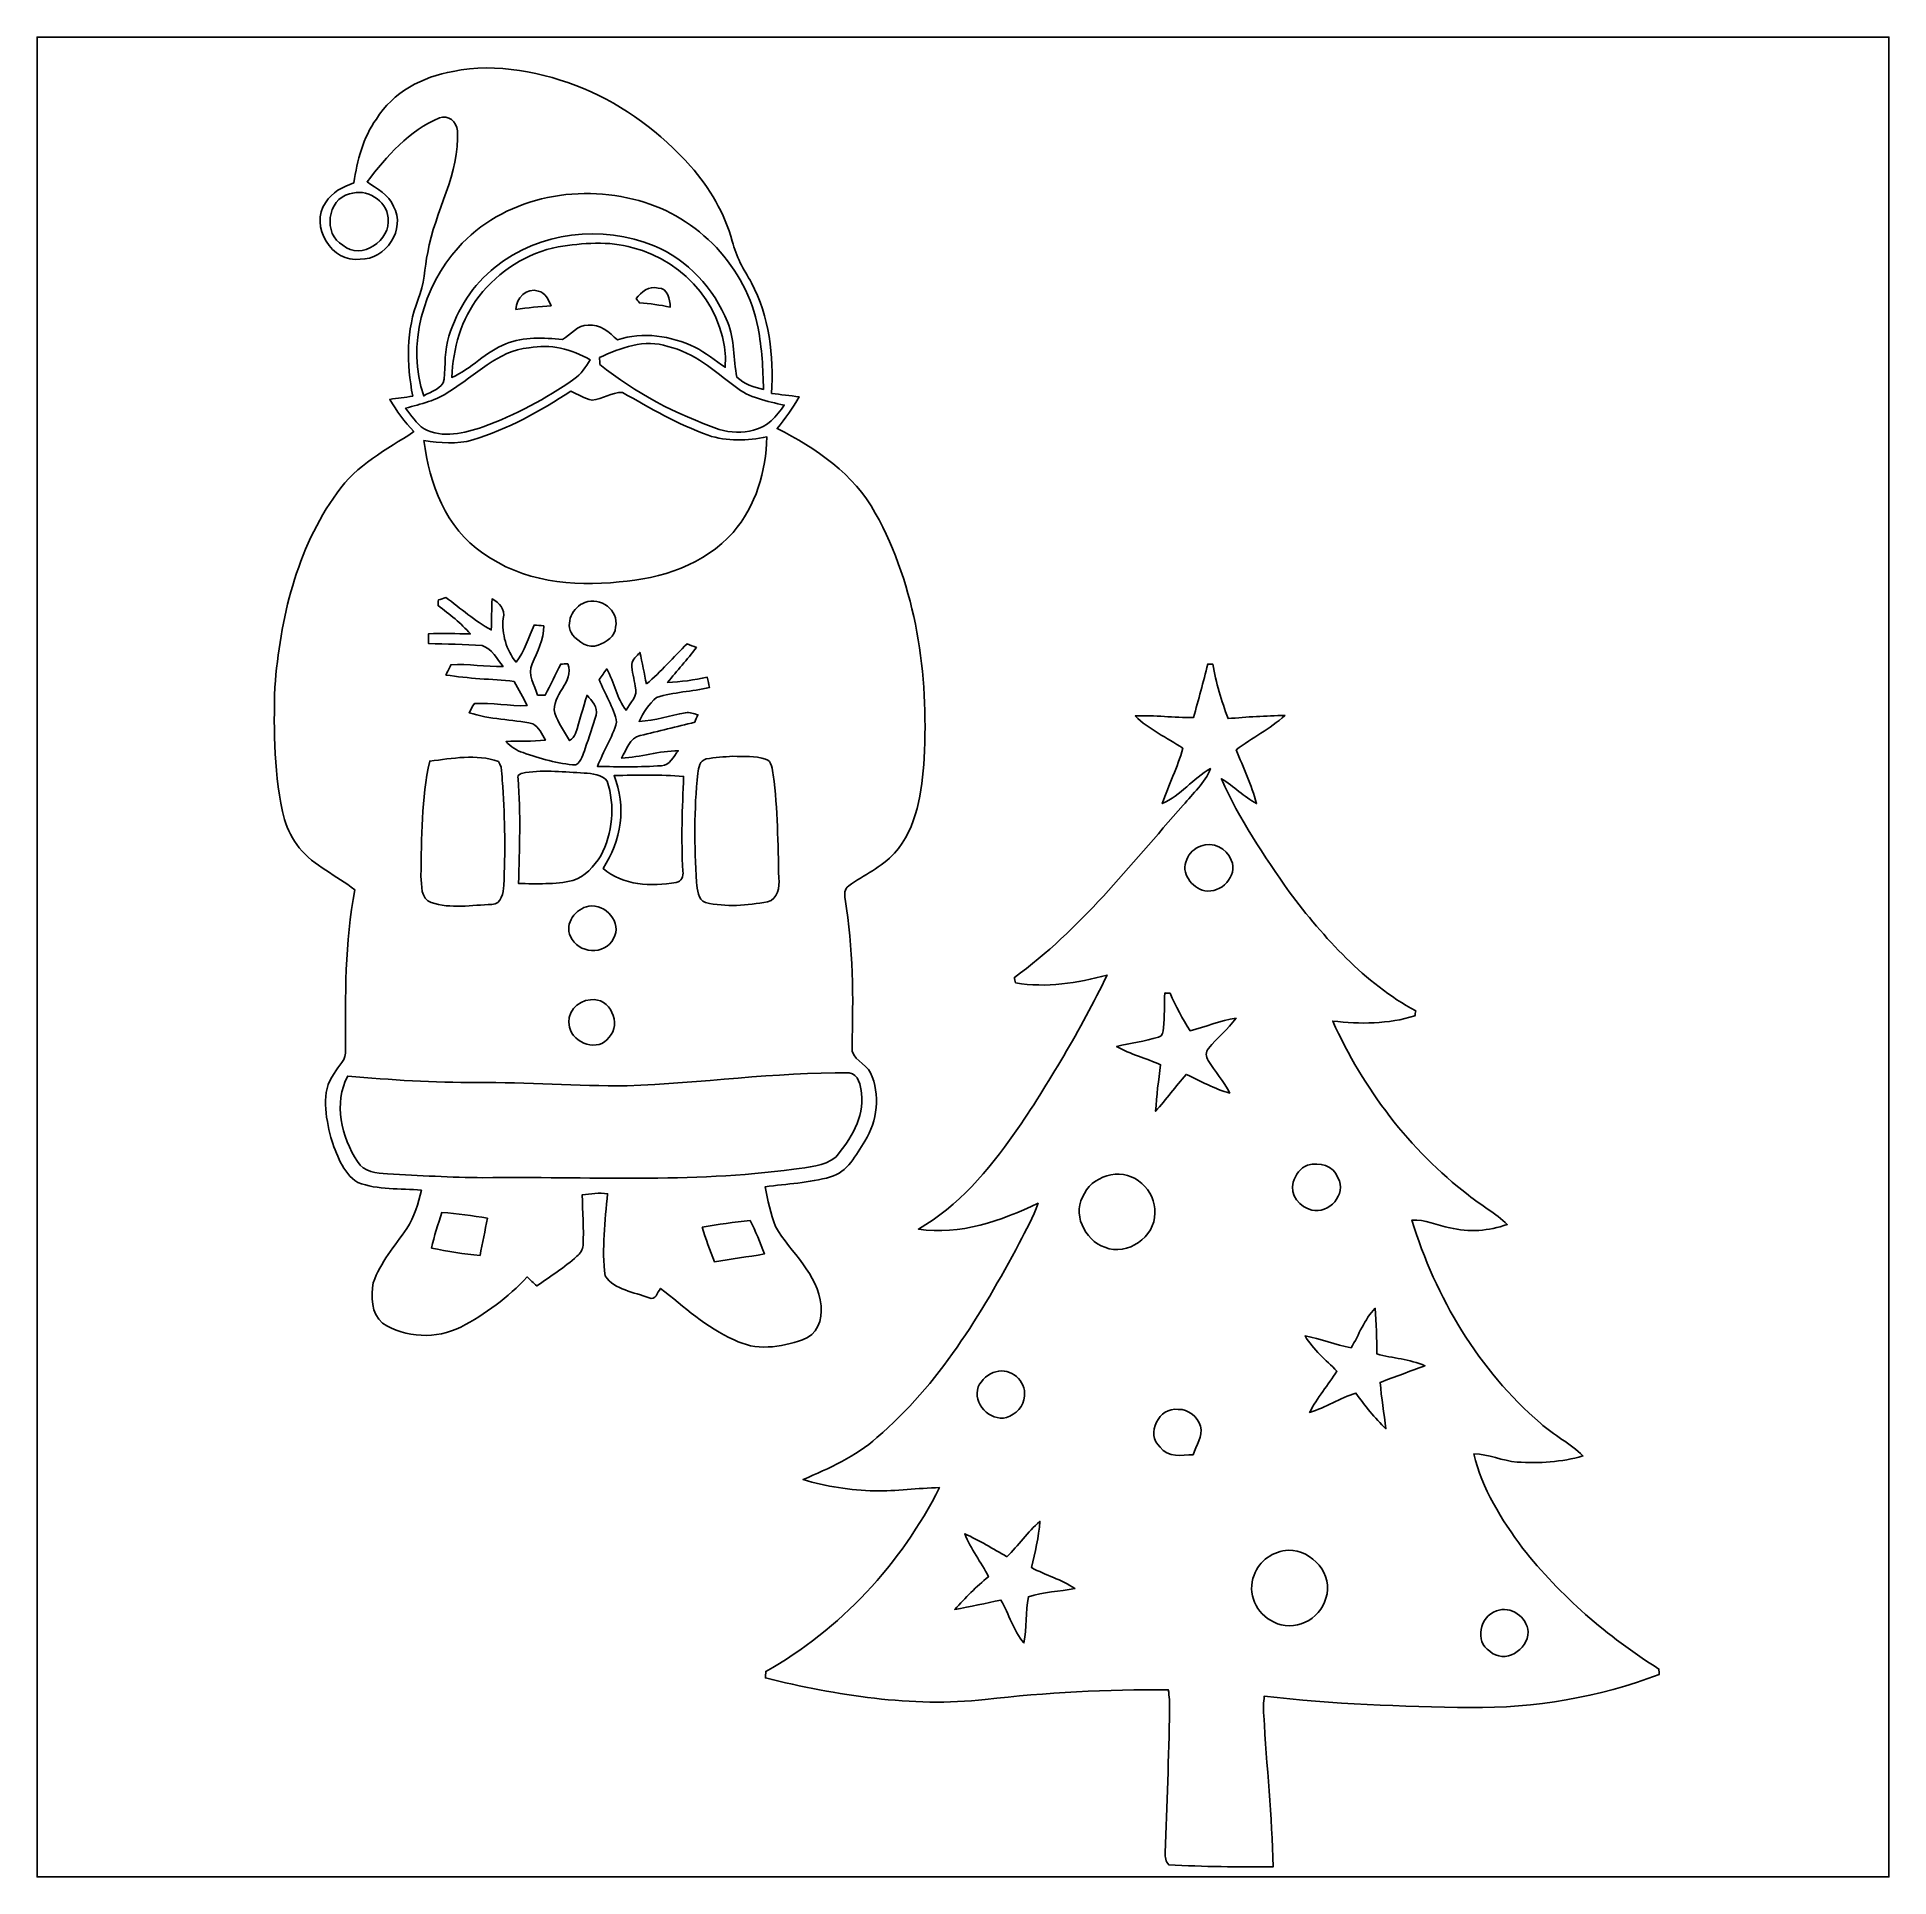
# Model space of a CAD drawing. Header units: centimetres. Extents: x -16.8 to 16.8, y -16.7 to 16.7.
import ezdxf

# ---------------------------------------------------------------- set-up
doc = ezdxf.new("R2010")
doc.units = ezdxf.units.CM
doc.header["$MEASUREMENT"] = 0
doc.layers.add('Layer 1', color=7, linetype='Continuous')

msp = doc.modelspace()

# ---------------------------------------------------------------- linework, layer by layer
at = {"layer": 'Layer 1', "color": 7}
for points, knots in [([(-16.77458, 16.66875), (-16.77458, 16.66875), (16.77458, 16.66875), (16.77458, 16.66875), (16.77458, 16.66875), (16.77458, 16.66875), (16.77458, -16.66875), (16.77458, -16.66875), (16.77458, -16.66875), (16.77458, -16.66875), (-16.77458, -16.66875), (-16.77458, -16.66875), (-16.77458, -16.66875), (-16.77458, -16.66875), (-16.77458, 16.66875), (-16.77458, 16.66875), (-16.77458, 16.66875), (-16.77458, 16.66875), (-16.77458, 16.66875), (-16.77458, 16.66875)], [0, 0, 0, 0, 0.16666667, 0.16666667, 0.16666667, 0.16666667, 0.33333333, 0.33333333, 0.33333333, 0.33333333, 0.5, 0.5, 0.5, 0.5, 0.66666667, 0.66666667, 0.66666667, 0.66666667, 1, 1, 1, 1]), ([(-9.23854, 16.04716), (-9.78888, 15.95367), (-10.32933, 15.66439), (-10.62743, 15.18144), (-10.62743, 15.18144), (-10.86944, 14.84418), (-10.97421, 14.4332), (-11.03489, 14.02856), (-11.03489, 14.02856), (-11.23209, 13.95236), (-11.4367, 13.85887), (-11.54818, 13.66696), (-11.54818, 13.66696), (-11.84522, 13.24998), (-11.43176, 12.56171), (-10.91918, 12.64567), (-10.91918, 12.64567), (-10.46092, 12.62274), (-10.08309, 13.19318), (-10.31628, 13.60099), (-10.31628, 13.60099), (-10.40518, 13.81513), (-10.61967, 13.91885), (-10.79606, 14.04691), (-10.79606, 14.04691), (-10.43446, 14.50305), (-10.03935, 14.9793), (-9.48514, 15.20331), (-9.48514, 15.20331), (-9.32921, 15.27034), (-9.16658, 15.12887), (-9.16023, 14.97189), (-9.16023, 14.97189), (-9.1119, 14.1926), (-9.56769, 13.51386), (-9.69786, 12.76667), (-9.69786, 12.76667), (-9.75854, 12.4841), (-9.75536, 12.18636), (-9.86966, 11.91683), (-9.86966, 11.91683), (-10.0898, 11.3605), (-10.0778, 10.7442), (-9.96915, 10.16388), (-9.96915, 10.16388), (-10.10638, 10.13601), (-10.24608, 10.12437), (-10.38437, 10.10391), (-10.38437, 10.10391), (-10.26372, 9.89189), (-10.11308, 9.69857), (-9.94869, 9.51865), (-9.94869, 9.51865), (-10.44081, 9.19057), (-10.99467, 8.91328), (-11.33828, 8.41128), (-11.33828, 8.41128), (-12.07841, 7.3914), (-12.36839, 6.12387), (-12.46717, 4.88703), (-12.46717, 4.88703), (-12.48763, 4.08587), (-12.48833, 3.27237), (-12.29043, 2.49061), (-12.29043, 2.49061), (-12.23751, 2.3047), (-12.14049, 2.1336), (-12.02584, 1.97873), (-12.02584, 1.97873), (-11.75385, 1.64994), (-11.34992, 1.47602), (-11.01796, 1.2192), (-11.01796, 1.2192), (-11.20493, 0.26564), (-11.18553, -0.71332), (-11.18658, -1.68028), (-11.18658, -1.68028), (-11.1566, -1.86126), (-11.31923, -1.97026), (-11.39437, -2.11173), (-11.39437, -2.11173), (-11.64343, -2.44828), (-11.53866, -2.89525), (-11.45399, -3.26849), (-11.45399, -3.26849), (-11.35274, -3.56729), (-11.24232, -3.90419), (-10.9661, -4.08693), (-10.9661, -4.08693), (-10.5978, -4.2231), (-10.19598, -4.19312), (-9.81075, -4.22522), (-9.81075, -4.22522), (-9.86931, -4.46617), (-9.94128, -4.70711), (-10.07463, -4.91878), (-10.07463, -4.91878), (-10.29053, -5.23663), (-10.55688, -5.53332), (-10.68282, -5.90232), (-10.68282, -5.90232), (-10.73079, -6.14856), (-10.72127, -6.4576), (-10.5156, -6.63434), (-10.5156, -6.63434), (-10.09826, -6.90492), (-9.54088, -6.92573), (-9.09779, -6.70489), (-9.09779, -6.70489), (-8.64905, -6.47418), (-8.24089, -6.1662), (-7.89623, -5.7979), (-7.89623, -5.7979), (-7.83731, -5.85152), (-7.77981, -5.90726), (-7.72019, -5.96089), (-7.72019, -5.96089), (-7.47536, -5.78591), (-7.21854, -5.62504), (-6.99453, -5.42255), (-6.99453, -5.42255), (-6.93526, -5.37281), (-6.89046, -5.30225), (-6.88199, -5.22464), (-6.88199, -5.22464), (-6.86788, -4.91913), (-6.89151, -4.61327), (-6.89822, -4.30812), (-6.89822, -4.30812), (-6.74582, -4.28943), (-6.59201, -4.26932), (-6.43855, -4.28872), (-6.43855, -4.28872), (-6.48582, -4.78367), (-6.5465, -5.28532), (-6.4837, -5.77991), (-6.4837, -5.77991), (-6.30873, -6.03109), (-5.95454, -6.07272), (-5.68784, -6.17643), (-5.68784, -6.17643), (-5.57001, -6.23429), (-5.53826, -6.07272), (-5.47864, -6.00639), (-5.47864, -6.00639), (-5.04966, -6.33624), (-4.65173, -6.72042), (-4.14584, -6.93349), (-4.14584, -6.93349), (-3.7659, -7.14481), (-3.29812, -7.07355), (-2.90654, -6.93632), (-2.90654, -6.93632), (-2.64231, -6.85447), (-2.54071, -6.56978), (-2.5721, -6.31966), (-2.5721, -6.31966), (-2.62184, -5.74005), (-3.12103, -5.35587), (-3.39866, -4.88386), (-3.39866, -4.88386), (-3.48615, -4.65102), (-3.53519, -4.40549), (-3.58316, -4.16243), (-3.58316, -4.16243), (-3.18911, -4.11127), (-2.78694, -4.09328), (-2.40242, -3.98533), (-2.40242, -3.98533), (-2.09162, -3.89925), (-1.93746, -3.58846), (-1.77941, -3.33587), (-1.77941, -3.33587), (-1.55152, -2.97145), (-1.49472, -2.49343), (-1.67358, -2.09762), (-1.67358, -2.09762), (-1.76107, -1.92476), (-2.02988, -1.85244), (-2.01013, -1.63054), (-2.01013, -1.63054), (-1.98649, -0.73766), (-1.98684, 0.16334), (-2.1336, 1.04704), (-2.1336, 1.04704), (-2.14877, 1.13242), (-2.1523, 1.23719), (-2.06939, 1.29046), (-2.06939, 1.29046), (-1.79634, 1.48978), (-1.4732, 1.62172), (-1.24389, 1.87889), (-1.24389, 1.87889), (-0.82515, 2.34421), (-0.74613, 3.00143), (-0.70414, 3.6008), (-0.70414, 3.6008), (-0.62301, 5.11881), (-0.84279, 6.70101), (-1.58891, 8.04474), (-1.58891, 8.04474), (-1.97379, 8.75383), (-2.66383, 9.2202), (-3.36726, 9.57509), (-3.36726, 9.57509), (-3.22051, 9.75677), (-3.08363, 9.94657), (-2.96827, 10.14977), (-2.96827, 10.14977), (-3.13514, 10.17164), (-3.30165, 10.19034), (-3.46816, 10.21115), (-3.46816, 10.21115), (-3.42159, 10.89342), (-3.51261, 11.60533), (-3.83187, 12.21775), (-3.83187, 12.21775), (-3.97334, 12.45482), (-4.11656, 12.69471), (-4.17901, 12.96741), (-4.17901, 12.96741), (-4.31624, 13.47435), (-4.5914, 13.93402), (-4.9336, 14.32877), (-4.9336, 14.32877), (-5.47017, 14.92885), (-6.13234, 15.42203), (-6.87388, 15.73883), (-6.87388, 15.73883), (-7.61929, 16.02987), (-8.44021, 16.20873), (-9.23854, 16.04716), (-9.23854, 16.04716), (-9.23854, 16.04716), (-9.23854, 16.04716), (-9.23854, 16.04716)], [0, 0, 0, 0, 0.01666667, 0.01666667, 0.01666667, 0.01666667, 0.03333333, 0.03333333, 0.03333333, 0.03333333, 0.05, 0.05, 0.05, 0.05, 0.06666667, 0.06666667, 0.06666667, 0.06666667, 0.08333333, 0.08333333, 0.08333333, 0.08333333, 0.1, 0.1, 0.1, 0.1, 0.11666667, 0.11666667, 0.11666667, 0.11666667, 0.13333333, 0.13333333, 0.13333333, 0.13333333, 0.15, 0.15, 0.15, 0.15, 0.16666667, 0.16666667, 0.16666667, 0.16666667, 0.18333333, 0.18333333, 0.18333333, 0.18333333, 0.2, 0.2, 0.2, 0.2, 0.21666667, 0.21666667, 0.21666667, 0.21666667, 0.23333333, 0.23333333, 0.23333333, 0.23333333, 0.25, 0.25, 0.25, 0.25, 0.26666667, 0.26666667, 0.26666667, 0.26666667, 0.28333333, 0.28333333, 0.28333333, 0.28333333, 0.3, 0.3, 0.3, 0.3, 0.31666667, 0.31666667, 0.31666667, 0.31666667, 0.33333333, 0.33333333, 0.33333333, 0.33333333, 0.35, 0.35, 0.35, 0.35, 0.36666667, 0.36666667, 0.36666667, 0.36666667, 0.38333333, 0.38333333, 0.38333333, 0.38333333, 0.4, 0.4, 0.4, 0.4, 0.41666667, 0.41666667, 0.41666667, 0.41666667, 0.43333333, 0.43333333, 0.43333333, 0.43333333, 0.45, 0.45, 0.45, 0.45, 0.46666667, 0.46666667, 0.46666667, 0.46666667, 0.48333333, 0.48333333, 0.48333333, 0.48333333, 0.5, 0.5, 0.5, 0.5, 0.51666667, 0.51666667, 0.51666667, 0.51666667, 0.53333333, 0.53333333, 0.53333333, 0.53333333, 0.55, 0.55, 0.55, 0.55, 0.56666667, 0.56666667, 0.56666667, 0.56666667, 0.58333333, 0.58333333, 0.58333333, 0.58333333, 0.6, 0.6, 0.6, 0.6, 0.61666667, 0.61666667, 0.61666667, 0.61666667, 0.63333333, 0.63333333, 0.63333333, 0.63333333, 0.65, 0.65, 0.65, 0.65, 0.66666667, 0.66666667, 0.66666667, 0.66666667, 0.68333333, 0.68333333, 0.68333333, 0.68333333, 0.7, 0.7, 0.7, 0.7, 0.71666667, 0.71666667, 0.71666667, 0.71666667, 0.73333333, 0.73333333, 0.73333333, 0.73333333, 0.75, 0.75, 0.75, 0.75, 0.76666667, 0.76666667, 0.76666667, 0.76666667, 0.78333333, 0.78333333, 0.78333333, 0.78333333, 0.8, 0.8, 0.8, 0.8, 0.81666667, 0.81666667, 0.81666667, 0.81666667, 0.83333333, 0.83333333, 0.83333333, 0.83333333, 0.85, 0.85, 0.85, 0.85, 0.86666667, 0.86666667, 0.86666667, 0.86666667, 0.88333333, 0.88333333, 0.88333333, 0.88333333, 0.9, 0.9, 0.9, 0.9, 0.91666667, 0.91666667, 0.91666667, 0.91666667, 0.93333333, 0.93333333, 0.93333333, 0.93333333, 0.95, 0.95, 0.95, 0.95, 0.96666667, 0.96666667, 0.96666667, 0.96666667, 1, 1, 1, 1]), ([(-11.11215, 13.82501), (-10.80876, 13.93649), (-10.44434, 13.71071), (-10.41471, 13.3925), (-10.41471, 13.3925), (-10.35826, 12.98857), (-10.89907, 12.6051), (-11.23527, 12.89544), (-11.23527, 12.89544), (-11.59616, 13.08982), (-11.51996, 13.73717), (-11.11215, 13.82501)], [0, 0, 0, 0, 0.25, 0.25, 0.25, 0.25, 0.5, 0.5, 0.5, 0.5, 1, 1, 1, 1]), ([(-9.14753, 12.85134), (-8.34743, 13.74881), (-7.00687, 14.02786), (-5.87375, 13.70436), (-5.87375, 13.70436), (-4.79848, 13.41649), (-3.92254, 12.49151), (-3.71122, 11.39613), (-3.71122, 11.39613), (-3.64314, 11.0296), (-3.62126, 10.65671), (-3.61562, 10.28453), (-3.61562, 10.28453), (-3.78813, 10.32087), (-3.96558, 10.3819), (-4.09646, 10.50396), (-4.09646, 10.50396), (-4.16278, 10.83486), (-4.13138, 11.1887), (-4.26367, 11.50585), (-4.26367, 11.50585), (-4.51309, 12.11016), (-4.98793, 12.63544), (-5.59717, 12.88803), (-5.59717, 12.88803), (-6.53662, 13.26797), (-7.68103, 13.14274), (-8.47478, 12.49645), (-8.47478, 12.49645), (-8.88083, 12.18706), (-9.15882, 11.73127), (-9.31439, 11.24973), (-9.31439, 11.24973), (-9.39871, 10.99714), (-9.37436, 10.72833), (-9.39976, 10.46692), (-9.39976, 10.46692), (-9.42834, 10.28841), (-9.64036, 10.25172), (-9.76948, 10.166), (-9.76948, 10.166), (-10.08309, 11.08181), (-9.77971, 12.14261), (-9.14753, 12.85134)], [0, 0, 0, 0, 0.08333333, 0.08333333, 0.08333333, 0.08333333, 0.16666667, 0.16666667, 0.16666667, 0.16666667, 0.25, 0.25, 0.25, 0.25, 0.33333333, 0.33333333, 0.33333333, 0.33333333, 0.41666667, 0.41666667, 0.41666667, 0.41666667, 0.5, 0.5, 0.5, 0.5, 0.58333333, 0.58333333, 0.58333333, 0.58333333, 0.66666667, 0.66666667, 0.66666667, 0.66666667, 0.75, 0.75, 0.75, 0.75, 0.83333333, 0.83333333, 0.83333333, 0.83333333, 1, 1, 1, 1]), ([(-7.33213, 12.86898), (-6.88622, 12.93177), (-6.42126, 12.98116), (-5.98241, 12.84922), (-5.98241, 12.84922), (-5.02285, 12.61957), (-4.2478, 11.68823), (-4.30671, 10.68423), (-4.30671, 10.68423), (-4.49121, 10.80417), (-4.65914, 10.95022), (-4.85669, 11.05006), (-4.85669, 11.05006), (-5.28955, 11.25432), (-5.79967, 11.33616), (-6.2611, 11.18094), (-6.2611, 11.18094), (-6.4075, 11.31852), (-6.57049, 11.47551), (-6.79274, 11.44729), (-6.79274, 11.44729), (-6.98782, 11.45434), (-7.10353, 11.27407), (-7.2577, 11.1887), (-7.2577, 11.1887), (-7.59813, 11.21763), (-7.95514, 11.24338), (-8.28005, 11.10932), (-8.28005, 11.10932), (-8.64658, 10.97351), (-8.90341, 10.65354), (-9.26112, 10.50219), (-9.26112, 10.50219), (-9.2389, 11.02572), (-9.09144, 11.55806), (-8.76371, 11.97434), (-8.76371, 11.97434), (-8.4134, 12.42977), (-7.89623, 12.75574), (-7.33213, 12.86898), (-7.33213, 12.86898), (-7.33213, 12.86898), (-7.33213, 12.86898), (-7.33213, 12.86898)], [0, 0, 0, 0, 0.08333333, 0.08333333, 0.08333333, 0.08333333, 0.16666667, 0.16666667, 0.16666667, 0.16666667, 0.25, 0.25, 0.25, 0.25, 0.33333333, 0.33333333, 0.33333333, 0.33333333, 0.41666667, 0.41666667, 0.41666667, 0.41666667, 0.5, 0.5, 0.5, 0.5, 0.58333333, 0.58333333, 0.58333333, 0.58333333, 0.66666667, 0.66666667, 0.66666667, 0.66666667, 0.75, 0.75, 0.75, 0.75, 0.83333333, 0.83333333, 0.83333333, 0.83333333, 1, 1, 1, 1]), ([(-8.09872, 11.73092), (-7.88811, 11.77008), (-7.67362, 11.77713), (-7.4609, 11.80077), (-7.4609, 11.80077), (-7.51099, 11.90731), (-7.56426, 12.03819), (-7.69338, 12.06641), (-7.69338, 12.06641), (-7.90152, 12.13238), (-8.10401, 11.93906), (-8.09872, 11.73092)], [0, 0, 0, 0, 0.25, 0.25, 0.25, 0.25, 0.5, 0.5, 0.5, 0.5, 1, 1, 1, 1]), ([(-5.92349, 11.93165), (-5.90797, 11.91154), (-5.87657, 11.87097), (-5.86105, 11.85051), (-5.86105, 11.85051), (-5.67337, 11.84134), (-5.48711, 11.81347), (-5.30331, 11.77466), (-5.30331, 11.77466), (-5.31107, 11.90942), (-5.34106, 12.12356), (-5.52133, 12.11968), (-5.52133, 12.11968), (-5.69595, 12.16484), (-5.82083, 12.04595), (-5.92349, 11.93165), (-5.92349, 11.93165), (-5.92349, 11.93165), (-5.92349, 11.93165), (-5.92349, 11.93165)], [0, 0, 0, 0, 0.16666667, 0.16666667, 0.16666667, 0.16666667, 0.33333333, 0.33333333, 0.33333333, 0.33333333, 0.5, 0.5, 0.5, 0.5, 0.66666667, 0.66666667, 0.66666667, 0.66666667, 1, 1, 1, 1]), ([(-7.8613, 11.03842), (-7.47748, 11.11321), (-7.08836, 11.01125), (-6.75428, 10.82252), (-6.75428, 10.82252), (-6.83331, 10.69199), (-6.92009, 10.55934), (-7.04779, 10.4708), (-7.04779, 10.4708), (-7.55579, 10.11379), (-8.1086, 9.81745), (-8.69315, 9.60614), (-8.69315, 9.60614), (-9.03288, 9.48549), (-9.42481, 9.39447), (-9.76313, 9.56945), (-9.76313, 9.56945), (-9.90177, 9.66541), (-9.99913, 9.80863), (-10.09685, 9.94375), (-10.09685, 9.94375), (-9.8231, 10.02418), (-9.53276, 10.0771), (-9.29922, 10.25278), (-9.29922, 10.25278), (-8.83144, 10.53112), (-8.43315, 10.98656), (-7.8613, 11.03842)], [0, 0, 0, 0, 0.125, 0.125, 0.125, 0.125, 0.25, 0.25, 0.25, 0.25, 0.375, 0.375, 0.375, 0.375, 0.5, 0.5, 0.5, 0.5, 0.625, 0.625, 0.625, 0.625, 0.75, 0.75, 0.75, 0.75, 1, 1, 1, 1]), ([(-6.58319, 10.86062), (-6.20324, 11.03806), (-5.76545, 11.20493), (-5.34599, 11.0617), (-5.34599, 11.0617), (-4.8701, 10.95587), (-4.50744, 10.61896), (-4.13032, 10.33498), (-4.13032, 10.33498), (-3.87315, 10.13248), (-3.54965, 10.06934), (-3.23885, 9.99878), (-3.23885, 9.99878), (-3.3722, 9.79805), (-3.54612, 9.59944), (-3.79307, 9.54758), (-3.79307, 9.54758), (-3.99521, 9.48337), (-4.21358, 9.50101), (-4.41431, 9.55992), (-4.41431, 9.55992), (-5.19571, 9.82839), (-5.93408, 10.21962), (-6.58001, 10.73679), (-6.58001, 10.73679), (-6.58107, 10.76784), (-6.58248, 10.82957), (-6.58319, 10.86062)], [0, 0, 0, 0, 0.125, 0.125, 0.125, 0.125, 0.25, 0.25, 0.25, 0.25, 0.375, 0.375, 0.375, 0.375, 0.5, 0.5, 0.5, 0.5, 0.625, 0.625, 0.625, 0.625, 0.75, 0.75, 0.75, 0.75, 1, 1, 1, 1]), ([(-8.88224, 9.37084), (-8.24477, 9.56098), (-7.65916, 9.88942), (-7.10494, 10.25172), (-7.10494, 10.25172), (-6.9783, 10.19316), (-6.85483, 10.12331), (-6.71936, 10.08697), (-6.71936, 10.08697), (-6.53027, 10.10991), (-6.36552, 10.23338), (-6.17008, 10.22914), (-6.17008, 10.22914), (-5.66561, 9.94727), (-5.16502, 9.64741), (-4.61786, 9.45339), (-4.61786, 9.45339), (-4.27496, 9.33697), (-3.90243, 9.35461), (-3.55106, 9.42375), (-3.55106, 9.42375), (-3.57188, 8.8011), (-3.74721, 8.17069), (-4.16595, 7.69444), (-4.16595, 7.69444), (-4.67642, 7.10741), (-5.47194, 6.852), (-6.22759, 6.79662), (-6.22759, 6.79662), (-7.07355, 6.70348), (-7.99148, 6.80402), (-8.69668, 7.31979), (-8.69668, 7.31979), (-9.37013, 7.76781), (-9.67458, 8.58379), (-9.76559, 9.35602), (-9.76559, 9.35602), (-9.47385, 9.32145), (-9.16799, 9.28088), (-8.88224, 9.37084)], [0, 0, 0, 0, 0.09090909, 0.09090909, 0.09090909, 0.09090909, 0.18181818, 0.18181818, 0.18181818, 0.18181818, 0.27272727, 0.27272727, 0.27272727, 0.27272727, 0.36363636, 0.36363636, 0.36363636, 0.36363636, 0.45454545, 0.45454545, 0.45454545, 0.45454545, 0.54545455, 0.54545455, 0.54545455, 0.54545455, 0.63636364, 0.63636364, 0.63636364, 0.63636364, 0.72727273, 0.72727273, 0.72727273, 0.72727273, 0.81818182, 0.81818182, 0.81818182, 0.81818182, 1, 1, 1, 1]), ([(-9.50383, 6.46924), (-9.45938, 6.48406), (-9.41493, 6.49887), (-9.37048, 6.51334), (-9.37048, 6.51334), (-9.09638, 6.31896), (-8.84626, 6.08506), (-8.54745, 5.92702), (-8.54745, 5.92702), (-8.53863, 6.11434), (-8.53934, 6.30202), (-8.53052, 6.48935), (-8.53052, 6.48935), (-8.40423, 6.41632), (-8.28358, 6.30414), (-8.33085, 6.13551), (-8.33085, 6.13551), (-8.35519, 5.84906), (-8.27546, 5.56542), (-8.0959, 5.34247), (-8.0959, 5.34247), (-7.9442, 5.54355), (-7.8673, 5.78626), (-7.76923, 6.01521), (-7.76923, 6.01521), (-7.71172, 6.01028), (-7.65387, 6.00498), (-7.59601, 5.99934), (-7.59601, 5.99934), (-7.58719, 5.74851), (-7.71913, 5.53473), (-7.80591, 5.31072), (-7.80591, 5.31072), (-7.89093, 5.11422), (-7.76252, 4.93042), (-7.70714, 4.74698), (-7.70714, 4.74698), (-7.66092, 4.74627), (-7.61436, 4.74521), (-7.56744, 4.74416), (-7.56744, 4.74416), (-7.47466, 4.93254), (-7.38011, 5.11986), (-7.28592, 5.30719), (-7.28592, 5.30719), (-7.25452, 5.30825), (-7.19208, 5.31036), (-7.16068, 5.31142), (-7.16068, 5.31142), (-7.03192, 4.97593), (-7.46901, 4.75121), (-7.39563, 4.41889), (-7.39563, 4.41889), (-7.32825, 4.24251), (-7.22454, 4.08164), (-7.12682, 3.92077), (-7.12682, 3.92077), (-7.07813, 3.95146), (-7.03509, 3.9938), (-7.01781, 4.05024), (-7.01781, 4.05024), (-6.93984, 4.27849), (-6.8894, 4.51485), (-6.80932, 4.74274), (-6.80932, 4.74274), (-6.72888, 4.64185), (-6.60894, 4.52649), (-6.64528, 4.38432), (-6.64528, 4.38432), (-6.70101, 4.17901), (-6.78039, 3.9811), (-6.84248, 3.77719), (-6.84248, 3.77719), (-6.88375, 3.67277), (-6.91021, 3.54647), (-7.01111, 3.48121), (-7.01111, 3.48121), (-7.34166, 3.49356), (-7.65951, 3.59833), (-7.96996, 3.70346), (-7.96996, 3.70346), (-8.08919, 3.74086), (-8.19432, 3.81176), (-8.27828, 3.90384), (-8.27828, 3.90384), (-8.04086, 3.91971), (-7.80203, 3.90066), (-7.56497, 3.92889), (-7.56497, 3.92889), (-7.62741, 4.03648), (-7.67891, 4.16631), (-7.79463, 4.22663), (-7.79463, 4.22663), (-8.17563, 4.30918), (-8.57462, 4.30001), (-8.94644, 4.42666), (-8.94644, 4.42666), (-8.91646, 4.48239), (-8.88894, 4.5399), (-8.85119, 4.59105), (-8.85119, 4.59105), (-8.53264, 4.60763), (-8.21655, 4.54519), (-7.89799, 4.55401), (-7.89799, 4.55401), (-7.96431, 4.70676), (-8.05074, 4.84928), (-8.13259, 4.99357), (-8.13259, 4.99357), (-8.54428, 5.03555), (-8.95985, 5.04261), (-9.36837, 5.10928), (-9.36837, 5.10928), (-9.34579, 5.15549), (-9.29993, 5.24827), (-9.277, 5.29449), (-9.277, 5.29449), (-8.96197, 5.3146), (-8.64658, 5.25392), (-8.33049, 5.26627), (-8.33049, 5.26627), (-8.44127, 5.40209), (-8.5344, 5.58236), (-8.71044, 5.64127), (-8.71044, 5.64127), (-9.03393, 5.67337), (-9.35955, 5.66349), (-9.6841, 5.68078), (-9.6841, 5.68078), (-9.6841, 5.73864), (-9.68446, 5.79614), (-9.68516, 5.85364), (-9.68516, 5.85364), (-9.43116, 5.87058), (-9.17681, 5.85717), (-8.92246, 5.85364), (-8.92246, 5.85364), (-9.09673, 6.04837), (-9.29958, 6.21418), (-9.51018, 6.36693), (-9.51018, 6.36693), (-9.50877, 6.39269), (-9.5056, 6.44384), (-9.50383, 6.46924)], [0, 0, 0, 0, 0.02702703, 0.02702703, 0.02702703, 0.02702703, 0.05405405, 0.05405405, 0.05405405, 0.05405405, 0.08108108, 0.08108108, 0.08108108, 0.08108108, 0.10810811, 0.10810811, 0.10810811, 0.10810811, 0.13513514, 0.13513514, 0.13513514, 0.13513514, 0.16216216, 0.16216216, 0.16216216, 0.16216216, 0.18918919, 0.18918919, 0.18918919, 0.18918919, 0.21621622, 0.21621622, 0.21621622, 0.21621622, 0.24324324, 0.24324324, 0.24324324, 0.24324324, 0.27027027, 0.27027027, 0.27027027, 0.27027027, 0.2972973, 0.2972973, 0.2972973, 0.2972973, 0.32432432, 0.32432432, 0.32432432, 0.32432432, 0.35135135, 0.35135135, 0.35135135, 0.35135135, 0.37837838, 0.37837838, 0.37837838, 0.37837838, 0.40540541, 0.40540541, 0.40540541, 0.40540541, 0.43243243, 0.43243243, 0.43243243, 0.43243243, 0.45945946, 0.45945946, 0.45945946, 0.45945946, 0.48648649, 0.48648649, 0.48648649, 0.48648649, 0.51351351, 0.51351351, 0.51351351, 0.51351351, 0.54054054, 0.54054054, 0.54054054, 0.54054054, 0.56756757, 0.56756757, 0.56756757, 0.56756757, 0.59459459, 0.59459459, 0.59459459, 0.59459459, 0.62162162, 0.62162162, 0.62162162, 0.62162162, 0.64864865, 0.64864865, 0.64864865, 0.64864865, 0.67567568, 0.67567568, 0.67567568, 0.67567568, 0.7027027, 0.7027027, 0.7027027, 0.7027027, 0.72972973, 0.72972973, 0.72972973, 0.72972973, 0.75675676, 0.75675676, 0.75675676, 0.75675676, 0.78378378, 0.78378378, 0.78378378, 0.78378378, 0.81081081, 0.81081081, 0.81081081, 0.81081081, 0.83783784, 0.83783784, 0.83783784, 0.83783784, 0.86486486, 0.86486486, 0.86486486, 0.86486486, 0.89189189, 0.89189189, 0.89189189, 0.89189189, 0.91891892, 0.91891892, 0.91891892, 0.91891892, 0.94594595, 0.94594595, 0.94594595, 0.94594595, 1, 1, 1, 1]), ([(-6.84812, 6.42585), (-6.56978, 6.52357), (-6.23076, 6.28685), (-6.2932, 5.97888), (-6.2932, 5.97888), (-6.30026, 5.81025), (-6.4643, 5.70195), (-6.60929, 5.65256), (-6.60929, 5.65256), (-6.78356, 5.58165), (-6.9663, 5.71006), (-7.07425, 5.83636), (-7.07425, 5.83636), (-7.22171, 6.04626), (-7.06614, 6.34259), (-6.84812, 6.42585)], [0, 0, 0, 0, 0.2, 0.2, 0.2, 0.2, 0.4, 0.4, 0.4, 0.4, 0.6, 0.6, 0.6, 0.6, 1, 1, 1, 1]), ([(-5.73511, 4.94665), (-5.46735, 5.16608), (-5.24863, 5.43807), (-4.99569, 5.67372), (-4.99569, 5.67372), (-4.94065, 5.65115), (-4.88562, 5.62857), (-4.83023, 5.60599), (-4.83023, 5.60599), (-4.99463, 5.38762), (-5.18231, 5.18795), (-5.35164, 4.97346), (-5.35164, 4.97346), (-5.10999, 4.98404), (-4.87045, 5.01826), (-4.63374, 5.06765), (-4.63374, 5.06765), (-4.61963, 5.00592), (-4.60622, 4.94418), (-4.59246, 4.88244), (-4.59246, 4.88244), (-4.9089, 4.80801), (-5.24228, 4.80201), (-5.55131, 4.70147), (-5.55131, 4.70147), (-5.68748, 4.58682), (-5.78908, 4.43018), (-5.86669, 4.26967), (-5.86669, 4.26967), (-5.58024, 4.27743), (-5.3086, 4.38115), (-5.02744, 4.42595), (-5.02744, 4.42595), (-4.95053, 4.44006), (-4.87609, 4.40937), (-4.80342, 4.3882), (-4.80342, 4.3882), (-4.82247, 4.34411), (-4.84082, 4.30001), (-4.85951, 4.25521), (-4.85951, 4.25521), (-5.18795, 4.1723), (-5.51603, 4.09011), (-5.84553, 4.01144), (-5.84553, 4.01144), (-6.0385, 3.97369), (-6.09918, 3.75356), (-6.18525, 3.60151), (-6.18525, 3.60151), (-5.83953, 3.62338), (-5.50474, 3.73309), (-5.15655, 3.73803), (-5.15655, 3.73803), (-5.2451, 3.63573), (-5.30931, 3.46816), (-5.46347, 3.46498), (-5.46347, 3.46498), (-5.84906, 3.44064), (-6.2357, 3.44452), (-6.62164, 3.4544), (-6.62164, 3.4544), (-6.51722, 3.72498), (-6.35423, 3.97263), (-6.27415, 4.25203), (-6.27415, 4.25203), (-6.3246, 4.5279), (-6.49358, 4.76709), (-6.58989, 5.02814), (-6.58989, 5.02814), (-6.54473, 5.09199), (-6.49887, 5.15549), (-6.45231, 5.21829), (-6.45231, 5.21829), (-6.31578, 4.97805), (-6.27733, 4.68842), (-6.10235, 4.46969), (-6.10235, 4.46969), (-6.03603, 4.60692), (-5.87128, 4.7304), (-5.94148, 4.90432), (-5.94148, 4.90432), (-5.95277, 5.03908), (-6.00181, 5.16961), (-6.0004, 5.30507), (-6.0004, 5.30507), (-5.98382, 5.39291), (-5.91044, 5.4543), (-5.85576, 5.51956), (-5.85576, 5.51956), (-5.81025, 5.32977), (-5.77462, 5.13786), (-5.73511, 4.94665)], [0, 0, 0, 0, 0.04166667, 0.04166667, 0.04166667, 0.04166667, 0.08333333, 0.08333333, 0.08333333, 0.08333333, 0.125, 0.125, 0.125, 0.125, 0.16666667, 0.16666667, 0.16666667, 0.16666667, 0.20833333, 0.20833333, 0.20833333, 0.20833333, 0.25, 0.25, 0.25, 0.25, 0.29166667, 0.29166667, 0.29166667, 0.29166667, 0.33333333, 0.33333333, 0.33333333, 0.33333333, 0.375, 0.375, 0.375, 0.375, 0.41666667, 0.41666667, 0.41666667, 0.41666667, 0.45833333, 0.45833333, 0.45833333, 0.45833333, 0.5, 0.5, 0.5, 0.5, 0.54166667, 0.54166667, 0.54166667, 0.54166667, 0.58333333, 0.58333333, 0.58333333, 0.58333333, 0.625, 0.625, 0.625, 0.625, 0.66666667, 0.66666667, 0.66666667, 0.66666667, 0.70833333, 0.70833333, 0.70833333, 0.70833333, 0.75, 0.75, 0.75, 0.75, 0.79166667, 0.79166667, 0.79166667, 0.79166667, 0.83333333, 0.83333333, 0.83333333, 0.83333333, 0.875, 0.875, 0.875, 0.875, 0.91666667, 0.91666667, 0.91666667, 0.91666667, 1, 1, 1, 1]), ([(4.43442, 5.30719), (4.35328, 4.98404), (4.2672, 4.66161), (4.17618, 4.34093), (4.17618, 4.34093), (3.82341, 4.33493), (3.47169, 4.38221), (3.11926, 4.36845), (3.11926, 4.36845), (3.36444, 4.11868), (3.69676, 3.97933), (3.98145, 3.78143), (3.98145, 3.78143), (3.88832, 3.43676), (3.72392, 3.11785), (3.61068, 2.78024), (3.61068, 2.78024), (3.94441, 2.92594), (4.16666, 3.23674), (4.48204, 3.41418), (4.48204, 3.41418), (4.38679, 3.14819), (4.15925, 2.96474), (3.98956, 2.74814), (3.98956, 2.74814), (3.02119, 1.66229), (2.11808, 0.49071), (0.93098, -0.37042), (0.93098, -0.37042), (0.93627, -0.39476), (0.94686, -0.44309), (0.9525, -0.46743), (0.9525, -0.46743), (1.50989, -0.56515), (2.07151, -0.47237), (2.61161, -0.32879), (2.61161, -0.32879), (2.12549, -1.32327), (1.56034, -2.28036), (0.93557, -3.19405), (0.93557, -3.19405), (0.45826, -3.86433), (-0.08255, -4.51556), (-0.80645, -4.92972), (-0.80645, -4.92972), (-0.04904, -5.04578), (0.68721, -4.7812), (1.35996, -4.46229), (1.35996, -4.46229), (1.27811, -4.71734), (1.13524, -4.94594), (1.01917, -5.18619), (1.01917, -5.18619), (0.33196, -6.47065), (-0.44062, -7.75088), (-1.55857, -8.70797), (-1.55857, -8.70797), (-1.94522, -9.05475), (-2.42464, -9.26394), (-2.89595, -9.46714), (-2.89595, -9.46714), (-2.47826, -9.60226), (-2.03764, -9.65659), (-1.6002, -9.67493), (-1.6002, -9.67493), (-1.20791, -9.67881), (-0.81844, -9.62272), (-0.42651, -9.61355), (-0.42651, -9.61355), (-1.11795, -10.99749), (-2.22321, -12.1853), (-3.57258, -12.94553), (-3.57258, -12.94553), (-3.5754, -12.98434), (-3.57823, -13.0235), (-3.58034, -13.06301), (-3.58034, -13.06301), (-2.27965, -13.37769), (-0.93733, -13.59958), (0.40428, -13.45424), (0.40428, -13.45424), (1.50424, -13.32512), (2.61197, -13.26868), (3.71934, -13.2775), (3.71934, -13.2775), (3.73839, -13.39603), (3.74403, -13.51315), (3.74368, -13.63486), (3.74368, -13.63486), (3.73027, -14.50093), (3.69147, -15.36629), (3.66324, -16.23236), (3.66324, -16.23236), (3.65936, -16.30751), (3.67206, -16.39006), (3.72816, -16.44615), (3.72816, -16.44615), (4.35751, -16.48495), (4.99004, -16.48848), (5.62081, -16.48213), (5.62081, -16.48213), (5.59717, -15.56632), (5.49945, -14.65474), (5.45006, -13.74034), (5.45006, -13.74034), (5.43913, -13.62251), (5.4423, -13.5068), (5.45888, -13.39039), (5.45888, -13.39039), (6.69643, -13.54455), (7.9442, -13.5763), (9.18986, -13.59994), (9.18986, -13.59994), (10.35438, -13.60911), (11.52243, -13.41543), (12.61181, -12.99986), (12.61181, -12.99986), (12.61075, -12.97517), (12.60863, -12.92542), (12.60757, -12.90073), (12.60757, -12.90073), (11.66989, -12.31653), (10.82534, -11.5764), (10.13777, -10.71069), (10.13777, -10.71069), (9.75783, -10.19563), (9.40047, -9.63401), (9.25477, -9.00254), (9.25477, -9.00254), (9.52218, -9.00994), (9.77159, -9.12777), (10.03759, -9.15106), (10.03759, -9.15106), (10.43764, -9.17575), (10.84439, -9.15317), (11.23139, -9.04099), (11.23139, -9.04099), (10.99996, -8.81204), (10.70187, -8.66528), (10.46127, -8.44726), (10.46127, -8.44726), (9.34297, -7.48665), (8.56086, -6.16902), (8.13117, -4.76779), (8.13117, -4.76779), (8.36895, -4.74839), (8.59049, -4.86833), (8.82156, -4.90432), (8.82156, -4.90432), (9.1627, -4.99428), (9.52817, -4.96323), (9.85943, -4.84717), (9.85943, -4.84717), (9.65235, -4.63726), (9.38389, -4.50356), (9.15846, -4.31659), (9.15846, -4.31659), (8.08884, -3.49673), (7.25135, -2.38584), (6.69784, -1.16029), (6.69784, -1.16029), (7.1949, -1.21955), (7.70396, -1.21638), (8.18621, -1.06609), (8.18621, -1.06609), (8.19009, -1.04387), (8.19785, -0.99977), (8.20173, -0.9779), (8.20173, -0.9779), (7.26828, -0.46814), (6.54403, 0.34361), (5.90797, 1.18004), (5.90797, 1.18004), (5.45712, 1.83515), (5.00309, 2.49872), (4.68136, 3.22827), (4.68136, 3.22827), (4.90784, 3.09915), (5.08706, 2.90054), (5.31954, 2.78059), (5.31954, 2.78059), (5.22852, 3.11573), (5.07753, 3.43112), (4.95018, 3.7532), (4.95018, 3.7532), (5.23522, 3.97263), (5.56613, 4.13032), (5.83036, 4.37621), (5.83036, 4.37621), (5.48675, 4.36951), (5.1435, 4.34904), (4.80166, 4.31976), (4.80166, 4.31976), (4.68171, 4.64044), (4.58611, 4.96993), (4.52296, 5.30648), (4.52296, 5.30648), (4.50074, 5.30648), (4.45664, 5.30684), (4.43442, 5.30719)], [0, 0, 0, 0, 0.01960784, 0.01960784, 0.01960784, 0.01960784, 0.03921569, 0.03921569, 0.03921569, 0.03921569, 0.05882353, 0.05882353, 0.05882353, 0.05882353, 0.07843137, 0.07843137, 0.07843137, 0.07843137, 0.09803922, 0.09803922, 0.09803922, 0.09803922, 0.11764706, 0.11764706, 0.11764706, 0.11764706, 0.1372549, 0.1372549, 0.1372549, 0.1372549, 0.15686275, 0.15686275, 0.15686275, 0.15686275, 0.17647059, 0.17647059, 0.17647059, 0.17647059, 0.19607843, 0.19607843, 0.19607843, 0.19607843, 0.21568627, 0.21568627, 0.21568627, 0.21568627, 0.23529412, 0.23529412, 0.23529412, 0.23529412, 0.25490196, 0.25490196, 0.25490196, 0.25490196, 0.2745098, 0.2745098, 0.2745098, 0.2745098, 0.29411765, 0.29411765, 0.29411765, 0.29411765, 0.31372549, 0.31372549, 0.31372549, 0.31372549, 0.33333333, 0.33333333, 0.33333333, 0.33333333, 0.35294118, 0.35294118, 0.35294118, 0.35294118, 0.37254902, 0.37254902, 0.37254902, 0.37254902, 0.39215686, 0.39215686, 0.39215686, 0.39215686, 0.41176471, 0.41176471, 0.41176471, 0.41176471, 0.43137255, 0.43137255, 0.43137255, 0.43137255, 0.45098039, 0.45098039, 0.45098039, 0.45098039, 0.47058824, 0.47058824, 0.47058824, 0.47058824, 0.49019608, 0.49019608, 0.49019608, 0.49019608, 0.50980392, 0.50980392, 0.50980392, 0.50980392, 0.52941176, 0.52941176, 0.52941176, 0.52941176, 0.54901961, 0.54901961, 0.54901961, 0.54901961, 0.56862745, 0.56862745, 0.56862745, 0.56862745, 0.58823529, 0.58823529, 0.58823529, 0.58823529, 0.60784314, 0.60784314, 0.60784314, 0.60784314, 0.62745098, 0.62745098, 0.62745098, 0.62745098, 0.64705882, 0.64705882, 0.64705882, 0.64705882, 0.66666667, 0.66666667, 0.66666667, 0.66666667, 0.68627451, 0.68627451, 0.68627451, 0.68627451, 0.70588235, 0.70588235, 0.70588235, 0.70588235, 0.7254902, 0.7254902, 0.7254902, 0.7254902, 0.74509804, 0.74509804, 0.74509804, 0.74509804, 0.76470588, 0.76470588, 0.76470588, 0.76470588, 0.78431373, 0.78431373, 0.78431373, 0.78431373, 0.80392157, 0.80392157, 0.80392157, 0.80392157, 0.82352941, 0.82352941, 0.82352941, 0.82352941, 0.84313725, 0.84313725, 0.84313725, 0.84313725, 0.8627451, 0.8627451, 0.8627451, 0.8627451, 0.88235294, 0.88235294, 0.88235294, 0.88235294, 0.90196078, 0.90196078, 0.90196078, 0.90196078, 0.92156863, 0.92156863, 0.92156863, 0.92156863, 0.94117647, 0.94117647, 0.94117647, 0.94117647, 0.96078431, 0.96078431, 0.96078431, 0.96078431, 1, 1, 1, 1]), ([(-9.65941, 3.55036), (-9.24842, 3.5941), (-8.81803, 3.68618), (-8.41693, 3.54295), (-8.41693, 3.54295), (-8.32309, 3.41242), (-8.36683, 3.23568), (-8.33614, 3.08681), (-8.33614, 3.08681), (-8.30051, 2.49132), (-8.28957, 1.89336), (-8.31815, 1.29716), (-8.31815, 1.29716), (-8.3245, 1.16699), (-8.36471, 0.95885), (-8.53334, 0.95179), (-8.53334, 0.95179), (-8.89564, 0.94192), (-9.28335, 0.86783), (-9.63471, 0.98707), (-9.63471, 0.98707), (-9.82874, 1.0541), (-9.80616, 1.30034), (-9.81922, 1.46403), (-9.81922, 1.46403), (-9.80863, 2.16041), (-9.81428, 2.86738), (-9.65941, 3.55036)], [0, 0, 0, 0, 0.125, 0.125, 0.125, 0.125, 0.25, 0.25, 0.25, 0.25, 0.375, 0.375, 0.375, 0.375, 0.5, 0.5, 0.5, 0.5, 0.625, 0.625, 0.625, 0.625, 0.75, 0.75, 0.75, 0.75, 1, 1, 1, 1]), ([(-7.92656, 3.34186), (-7.57238, 3.3909), (-7.21466, 3.35386), (-6.86012, 3.33128), (-6.86012, 3.33128), (-6.71865, 3.32458), (-6.53909, 3.30941), (-6.44701, 3.18382), (-6.44701, 3.18382), (-6.2992, 2.74249), (-6.34471, 2.24261), (-6.56096, 1.83162), (-6.56096, 1.83162), (-6.6862, 1.64677), (-6.84318, 1.44992), (-7.06826, 1.38783), (-7.06826, 1.38783), (-7.38964, 1.30704), (-7.72442, 1.33068), (-8.05215, 1.32927), (-8.05215, 1.32927), (-8.03522, 1.96286), (-8.00947, 2.59715), (-8.05886, 3.22968), (-8.05886, 3.22968), (-8.08496, 3.31576), (-7.98583, 3.32634), (-7.92656, 3.34186)], [0, 0, 0, 0, 0.125, 0.125, 0.125, 0.125, 0.25, 0.25, 0.25, 0.25, 0.375, 0.375, 0.375, 0.375, 0.5, 0.5, 0.5, 0.5, 0.625, 0.625, 0.625, 0.625, 0.75, 0.75, 0.75, 0.75, 1, 1, 1, 1]), ([(-4.16772, 3.63608), (-3.97051, 3.6322), (-3.7659, 3.64419), (-3.57505, 3.58704), (-3.57505, 3.58704), (-3.45616, 3.55424), (-3.45687, 3.38949), (-3.43747, 3.29812), (-3.43747, 3.29812), (-3.35492, 2.67864), (-3.3528, 2.05176), (-3.33728, 1.42769), (-3.33728, 1.42769), (-3.31823, 1.27106), (-3.35739, 1.04458), (-3.54013, 1.00224), (-3.54013, 1.00224), (-3.90772, 0.93063), (-4.29507, 0.90276), (-4.66266, 0.98637), (-4.66266, 0.98637), (-4.81436, 1.03364), (-4.8073, 1.22484), (-4.82812, 1.35184), (-4.82812, 1.35184), (-4.86904, 2.00978), (-4.87221, 2.67264), (-4.80624, 3.32846), (-4.80624, 3.32846), (-4.79284, 3.42865), (-4.76779, 3.56235), (-4.65138, 3.58846), (-4.65138, 3.58846), (-4.49227, 3.61597), (-4.32929, 3.62726), (-4.16772, 3.63608)], [0, 0, 0, 0, 0.1, 0.1, 0.1, 0.1, 0.2, 0.2, 0.2, 0.2, 0.3, 0.3, 0.3, 0.3, 0.4, 0.4, 0.4, 0.4, 0.5, 0.5, 0.5, 0.5, 0.6, 0.6, 0.6, 0.6, 0.7, 0.7, 0.7, 0.7, 0.8, 0.8, 0.8, 0.8, 1, 1, 1, 1]), ([(-6.32178, 3.28612), (-5.90162, 3.29777), (-5.4797, 3.30941), (-5.0606, 3.27166), (-5.0606, 3.27166), (-5.08635, 2.69981), (-5.10893, 2.12725), (-5.07436, 1.55504), (-5.07436, 1.55504), (-5.06201, 1.46685), (-5.09729, 1.36419), (-5.19712, 1.35008), (-5.19712, 1.35008), (-5.64833, 1.27564), (-6.15879, 1.29011), (-6.52039, 1.6062), (-6.52039, 1.6062), (-6.1909, 2.09162), (-6.09141, 2.73861), (-6.32178, 3.28612)], [0, 0, 0, 0, 0.16666667, 0.16666667, 0.16666667, 0.16666667, 0.33333333, 0.33333333, 0.33333333, 0.33333333, 0.5, 0.5, 0.5, 0.5, 0.66666667, 0.66666667, 0.66666667, 0.66666667, 1, 1, 1, 1]), ([(4.30389, 2.00766), (4.52579, 2.09691), (4.77767, 1.97168), (4.86092, 1.75683), (4.86092, 1.75683), (4.98863, 1.46544), (4.66972, 1.14265), (4.37868, 1.2005), (4.37868, 1.2005), (4.14267, 1.25765), (3.93559, 1.52259), (4.05377, 1.76706), (4.05377, 1.76706), (4.08975, 1.88242), (4.19276, 1.96815), (4.30389, 2.00766)], [0, 0, 0, 0, 0.2, 0.2, 0.2, 0.2, 0.4, 0.4, 0.4, 0.4, 0.6, 0.6, 0.6, 0.6, 1, 1, 1, 1]), ([(-6.77898, 0.92251), (-6.47912, 0.97226), (-6.1655, 0.62159), (-6.33166, 0.33479), (-6.33166, 0.33479), (-6.47947, 0.01799), (-6.98359, 0.06138), (-7.10953, 0.36971), (-7.10953, 0.36971), (-7.22842, 0.60995), (-7.01534, 0.87524), (-6.77898, 0.92251)], [0, 0, 0, 0, 0.25, 0.25, 0.25, 0.25, 0.5, 0.5, 0.5, 0.5, 1, 1, 1, 1]), ([(3.65337, -0.65193), (3.67806, -0.65264), (3.7278, -0.65476), (3.7525, -0.65546), (3.7525, -0.65546), (3.85586, -0.89112), (3.97404, -1.11972), (4.11339, -1.33597), (4.11339, -1.33597), (4.39173, -1.26365), (4.66125, -1.15429), (4.94665, -1.10913), (4.94665, -1.10913), (4.80272, -1.31269), (4.60234, -1.4665), (4.44535, -1.65841), (4.44535, -1.65841), (4.39032, -1.7145), (4.39843, -1.81151), (4.44147, -1.87431), (4.44147, -1.87431), (4.56847, -2.07292), (4.72087, -2.25672), (4.83376, -2.46486), (4.83376, -2.46486), (4.5533, -2.39642), (4.30495, -2.24084), (4.04213, -2.1276), (4.04213, -2.1276), (3.85551, -2.34774), (3.68088, -2.57845), (3.48968, -2.79471), (3.48968, -2.79471), (3.5052, -2.51248), (3.54189, -2.23203), (3.58069, -1.95227), (3.58069, -1.95227), (3.31682, -1.83586), (3.03389, -1.76389), (2.78306, -1.6196), (2.78306, -1.6196), (3.03318, -1.55681), (3.29283, -1.53106), (3.53871, -1.45239), (3.53871, -1.45239), (3.62056, -1.43757), (3.6255, -1.34902), (3.63502, -1.28235), (3.63502, -1.28235), (3.65196, -1.0728), (3.64666, -0.86148), (3.65337, -0.65193)], [0, 0, 0, 0, 0.07142857, 0.07142857, 0.07142857, 0.07142857, 0.14285714, 0.14285714, 0.14285714, 0.14285714, 0.21428571, 0.21428571, 0.21428571, 0.21428571, 0.28571429, 0.28571429, 0.28571429, 0.28571429, 0.35714286, 0.35714286, 0.35714286, 0.35714286, 0.42857143, 0.42857143, 0.42857143, 0.42857143, 0.5, 0.5, 0.5, 0.5, 0.57142857, 0.57142857, 0.57142857, 0.57142857, 0.64285714, 0.64285714, 0.64285714, 0.64285714, 0.71428571, 0.71428571, 0.71428571, 0.71428571, 0.78571429, 0.78571429, 0.78571429, 0.78571429, 0.85714286, 0.85714286, 0.85714286, 0.85714286, 1, 1, 1, 1]), ([(-6.74829, -0.77646), (-6.39551, -0.71967), (-6.17538, -1.21179), (-6.41244, -1.45521), (-6.41244, -1.45521), (-6.59765, -1.72896), (-7.0672, -1.57092), (-7.12788, -1.27247), (-7.12788, -1.27247), (-7.20372, -1.03152), (-6.98888, -0.78034), (-6.74829, -0.77646)], [0, 0, 0, 0, 0.25, 0.25, 0.25, 0.25, 0.5, 0.5, 0.5, 0.5, 1, 1, 1, 1]), ([(-6.08648, -2.33645), (-4.7438, -2.28424), (-3.40783, -2.08633), (-2.06304, -2.1015), (-2.06304, -2.1015), (-1.88983, -2.11596), (-1.85244, -2.33821), (-1.83586, -2.47333), (-1.83586, -2.47333), (-1.78506, -2.90865), (-2.038, -3.30482), (-2.30223, -3.62514), (-2.30223, -3.62514), (-2.51778, -3.79836), (-2.80705, -3.80224), (-3.0674, -3.84528), (-3.0674, -3.84528), (-4.9336, -4.10139), (-6.8199, -3.97334), (-8.69597, -3.99909), (-8.69597, -3.99909), (-9.27312, -3.99591), (-9.8492, -3.95605), (-10.42564, -3.93136), (-10.42564, -3.93136), (-10.62355, -3.91407), (-10.85744, -3.89749), (-10.97139, -3.70769), (-10.97139, -3.70769), (-11.25784, -3.26214), (-11.40601, -2.64548), (-11.14601, -2.159), (-11.14601, -2.159), (-10.36673, -2.22814), (-9.58462, -2.27471), (-8.80181, -2.27436), (-8.80181, -2.27436), (-7.89623, -2.26977), (-6.9917, -2.33821), (-6.08648, -2.33645)], [0, 0, 0, 0, 0.09090909, 0.09090909, 0.09090909, 0.09090909, 0.18181818, 0.18181818, 0.18181818, 0.18181818, 0.27272727, 0.27272727, 0.27272727, 0.27272727, 0.36363636, 0.36363636, 0.36363636, 0.36363636, 0.45454545, 0.45454545, 0.45454545, 0.45454545, 0.54545455, 0.54545455, 0.54545455, 0.54545455, 0.63636364, 0.63636364, 0.63636364, 0.63636364, 0.72727273, 0.72727273, 0.72727273, 0.72727273, 0.81818182, 0.81818182, 0.81818182, 0.81818182, 1, 1, 1, 1]), ([(2.67829, -3.94829), (3.08469, -3.85022), (3.50167, -4.22981), (3.4738, -4.64079), (3.4738, -4.64079), (3.48333, -5.07436), (2.97639, -5.42749), (2.57175, -5.25921), (2.57175, -5.25921), (2.19428, -5.13327), (1.96321, -4.62915), (2.2031, -4.28449), (2.2031, -4.28449), (2.28388, -4.09504), (2.48603, -3.98956), (2.67829, -3.94829)], [0, 0, 0, 0, 0.2, 0.2, 0.2, 0.2, 0.4, 0.4, 0.4, 0.4, 0.6, 0.6, 0.6, 0.6, 1, 1, 1, 1]), ([(6.24346, -3.77472), (6.45336, -3.7084), (6.71583, -3.7786), (6.79274, -4.00191), (6.79274, -4.00191), (6.95995, -4.29472), (6.62517, -4.66443), (6.3186, -4.58646), (6.3186, -4.58646), (6.10411, -4.53743), (5.91185, -4.30389), (5.98346, -4.07988), (5.98346, -4.07988), (6.02297, -3.94899), (6.10764, -3.81811), (6.24346, -3.77472)], [0, 0, 0, 0, 0.2, 0.2, 0.2, 0.2, 0.4, 0.4, 0.4, 0.4, 0.6, 0.6, 0.6, 0.6, 1, 1, 1, 1]), ([(-9.43892, -4.62844), (-9.16305, -4.65032), (-8.88788, -4.68207), (-8.61624, -4.73463), (-8.61624, -4.73463), (-8.65823, -4.9597), (-8.70303, -5.18407), (-8.74959, -5.40808), (-8.74959, -5.40808), (-9.04452, -5.38162), (-9.33662, -5.33188), (-9.6266, -5.27403), (-9.6266, -5.27403), (-9.58215, -5.05389), (-9.50877, -4.84082), (-9.43892, -4.62844)], [0, 0, 0, 0, 0.2, 0.2, 0.2, 0.2, 0.4, 0.4, 0.4, 0.4, 0.6, 0.6, 0.6, 0.6, 1, 1, 1, 1]), ([(-4.72511, -4.89268), (-4.43653, -4.84717), (-4.14796, -4.80307), (-3.85727, -4.77132), (-3.85727, -4.77132), (-3.75744, -4.96852), (-3.67418, -5.17384), (-3.59692, -5.38092), (-3.59692, -5.38092), (-3.89784, -5.43137), (-4.19947, -5.47546), (-4.50039, -5.52556), (-4.50039, -5.52556), (-4.58082, -5.31636), (-4.66513, -5.10857), (-4.72511, -4.89268)], [0, 0, 0, 0, 0.2, 0.2, 0.2, 0.2, 0.4, 0.4, 0.4, 0.4, 0.6, 0.6, 0.6, 0.6, 1, 1, 1, 1]), ([(7.03051, -7.08413), (7.17515, -6.84389), (7.26828, -6.56625), (7.46831, -6.36376), (7.46831, -6.36376), (7.48559, -6.63893), (7.49441, -6.9148), (7.49935, -7.19102), (7.49935, -7.19102), (7.78581, -7.27287), (8.09237, -7.28486), (8.36754, -7.40481), (8.36754, -7.40481), (8.09837, -7.50888), (7.82602, -7.60412), (7.55721, -7.70784), (7.55721, -7.70784), (7.57872, -7.98971), (7.62811, -8.26841), (7.66092, -8.54886), (7.66092, -8.54886), (7.45843, -8.35237), (7.27851, -8.13435), (7.11906, -7.90222), (7.11906, -7.90222), (6.8266, -7.9883), (6.57154, -8.1661), (6.27944, -8.25147), (6.27944, -8.25147), (6.41738, -7.98513), (6.61211, -7.75441), (6.7751, -7.50429), (6.7751, -7.50429), (6.57437, -7.29897), (6.34083, -7.11623), (6.19654, -6.8647), (6.19654, -6.8647), (6.47947, -6.91762), (6.74829, -7.02627), (7.03051, -7.08413)], [0, 0, 0, 0, 0.09090909, 0.09090909, 0.09090909, 0.09090909, 0.18181818, 0.18181818, 0.18181818, 0.18181818, 0.27272727, 0.27272727, 0.27272727, 0.27272727, 0.36363636, 0.36363636, 0.36363636, 0.36363636, 0.45454545, 0.45454545, 0.45454545, 0.45454545, 0.54545455, 0.54545455, 0.54545455, 0.54545455, 0.63636364, 0.63636364, 0.63636364, 0.63636364, 0.72727273, 0.72727273, 0.72727273, 0.72727273, 0.81818182, 0.81818182, 0.81818182, 0.81818182, 1, 1, 1, 1]), ([(0.59725, -7.51346), (0.8636, -7.4355), (1.14935, -7.68103), (1.1116, -7.95655), (1.1116, -7.95655), (1.11125, -8.14035), (0.9525, -8.28851), (0.78811, -8.34284), (0.78811, -8.34284), (0.48436, -8.42116), (0.17145, -8.08849), (0.27552, -7.78969), (0.27552, -7.78969), (0.33937, -7.66198), (0.45438, -7.54556), (0.59725, -7.51346)], [0, 0, 0, 0, 0.2, 0.2, 0.2, 0.2, 0.4, 0.4, 0.4, 0.4, 0.6, 0.6, 0.6, 0.6, 1, 1, 1, 1]), ([(3.57152, -8.88153), (3.30094, -8.64764), (3.5493, -8.14176), (3.89961, -8.19961), (3.89961, -8.19961), (4.08446, -8.18586), (4.24815, -8.33191), (4.30495, -8.49983), (4.30495, -8.49983), (4.34693, -8.68856), (4.22769, -8.84943), (4.16842, -9.01735), (4.16842, -9.01735), (3.96628, -9.02758), (3.71193, -9.07274), (3.57152, -8.88153)], [0, 0, 0, 0, 0.2, 0.2, 0.2, 0.2, 0.4, 0.4, 0.4, 0.4, 0.6, 0.6, 0.6, 0.6, 1, 1, 1, 1]), ([(0.79622, -10.86697), (1.00753, -10.66482), (1.16664, -10.41259), (1.39418, -10.22703), (1.39418, -10.22703), (1.37336, -10.51031), (1.30387, -10.78689), (1.24354, -11.06417), (1.24354, -11.06417), (1.49789, -11.20457), (1.78647, -11.27619), (2.026, -11.44376), (2.026, -11.44376), (1.74766, -11.50056), (1.45697, -11.50161), (1.18639, -11.59298), (1.18639, -11.59298), (1.13065, -11.86744), (1.16205, -12.1539), (1.10243, -12.42907), (1.10243, -12.42907), (0.90876, -12.20294), (0.83432, -11.9066), (0.68827, -11.6519), (0.68827, -11.6519), (0.40958, -11.70975), (0.13194, -11.77149), (-0.14817, -11.82229), (-0.14817, -11.82229), (0.04022, -11.60992), (0.24024, -11.40707), (0.46108, -11.22821), (0.46108, -11.22821), (0.32667, -10.96363), (0.14288, -10.7255), (0.0314, -10.44998), (0.0314, -10.44998), (0.29563, -10.57063), (0.54328, -10.72444), (0.79622, -10.86697)], [0, 0, 0, 0, 0.09090909, 0.09090909, 0.09090909, 0.09090909, 0.18181818, 0.18181818, 0.18181818, 0.18181818, 0.27272727, 0.27272727, 0.27272727, 0.27272727, 0.36363636, 0.36363636, 0.36363636, 0.36363636, 0.45454545, 0.45454545, 0.45454545, 0.45454545, 0.54545455, 0.54545455, 0.54545455, 0.54545455, 0.63636364, 0.63636364, 0.63636364, 0.63636364, 0.72727273, 0.72727273, 0.72727273, 0.72727273, 0.81818182, 0.81818182, 0.81818182, 0.81818182, 1, 1, 1, 1]), ([(5.89668, -10.74843), (6.32742, -10.7442), (6.71936, -11.19293), (6.57296, -11.61732), (6.57296, -11.61732), (6.47524, -12.00856), (5.98452, -12.24739), (5.62645, -12.04701), (5.62645, -12.04701), (5.31178, -11.90731), (5.14209, -11.52349), (5.27191, -11.19822), (5.27191, -11.19822), (5.36893, -10.93964), (5.6201, -10.76149), (5.89668, -10.74843)], [0, 0, 0, 0, 0.2, 0.2, 0.2, 0.2, 0.4, 0.4, 0.4, 0.4, 0.6, 0.6, 0.6, 0.6, 1, 1, 1, 1]), ([(9.66188, -11.84839), (9.92646, -11.74468), (10.21468, -11.96058), (10.23867, -12.22763), (10.23867, -12.22763), (10.23832, -12.55395), (9.80934, -12.82559), (9.54334, -12.57617), (9.54334, -12.57617), (9.26253, -12.40684), (9.36519, -11.94223), (9.66188, -11.84839)], [0, 0, 0, 0, 0.25, 0.25, 0.25, 0.25, 0.5, 0.5, 0.5, 0.5, 1, 1, 1, 1])]:
    msp.add_open_spline(points, degree=3, knots=knots, dxfattribs=at)
at = {"layer": 'Layer 1', "color": 251}
for points, knots in [([(-9.23854, 16.04716), (-8.44021, 16.20873), (-7.61929, 16.02987), (-6.87388, 15.73883), (-6.87388, 15.73883), (-6.13234, 15.42203), (-5.47017, 14.92885), (-4.9336, 14.32877), (-4.9336, 14.32877), (-4.5914, 13.93402), (-4.31624, 13.47435), (-4.17901, 12.96741), (-4.17901, 12.96741), (-4.11656, 12.69471), (-3.97334, 12.45482), (-3.83187, 12.21775), (-3.83187, 12.21775), (-3.51261, 11.60533), (-3.42159, 10.89342), (-3.46816, 10.21115), (-3.46816, 10.21115), (-3.30165, 10.19034), (-3.13514, 10.17164), (-2.96827, 10.14977), (-2.96827, 10.14977), (-3.08363, 9.94657), (-3.22051, 9.75677), (-3.36726, 9.57509), (-3.36726, 9.57509), (-2.66383, 9.2202), (-1.97379, 8.75383), (-1.58891, 8.04474), (-1.58891, 8.04474), (-0.84279, 6.70101), (-0.62301, 5.11881), (-0.70414, 3.6008), (-0.70414, 3.6008), (-0.74613, 3.00143), (-0.82515, 2.34421), (-1.24389, 1.87889), (-1.24389, 1.87889), (-1.4732, 1.62172), (-1.79634, 1.48978), (-2.06939, 1.29046), (-2.06939, 1.29046), (-2.1523, 1.23719), (-2.14877, 1.13242), (-2.1336, 1.04704), (-2.1336, 1.04704), (-1.98684, 0.16334), (-1.98649, -0.73766), (-2.01013, -1.63054), (-2.01013, -1.63054), (-2.02988, -1.85244), (-1.76107, -1.92476), (-1.67358, -2.09762), (-1.67358, -2.09762), (-1.49472, -2.49343), (-1.55152, -2.97145), (-1.77941, -3.33587), (-1.77941, -3.33587), (-1.93746, -3.58846), (-2.09162, -3.89925), (-2.40242, -3.98533), (-2.40242, -3.98533), (-2.78694, -4.09328), (-3.18911, -4.11127), (-3.58316, -4.16243), (-3.58316, -4.16243), (-3.53519, -4.40549), (-3.48615, -4.65102), (-3.39866, -4.88386), (-3.39866, -4.88386), (-3.12103, -5.35587), (-2.62184, -5.74005), (-2.5721, -6.31966), (-2.5721, -6.31966), (-2.54071, -6.56978), (-2.64231, -6.85447), (-2.90654, -6.93632), (-2.90654, -6.93632), (-3.29812, -7.07355), (-3.7659, -7.14481), (-4.14584, -6.93349), (-4.14584, -6.93349), (-4.65173, -6.72042), (-5.04966, -6.33624), (-5.47864, -6.00639), (-5.47864, -6.00639), (-5.53826, -6.07272), (-5.57001, -6.23429), (-5.68784, -6.17643), (-5.68784, -6.17643), (-5.95454, -6.07272), (-6.30873, -6.03109), (-6.4837, -5.77991), (-6.4837, -5.77991), (-6.5465, -5.28532), (-6.48582, -4.78367), (-6.43855, -4.28872), (-6.43855, -4.28872), (-6.59201, -4.26932), (-6.74582, -4.28943), (-6.89822, -4.30812), (-6.89822, -4.30812), (-6.89151, -4.61327), (-6.86788, -4.91913), (-6.88199, -5.22464), (-6.88199, -5.22464), (-6.89046, -5.30225), (-6.93526, -5.37281), (-6.99453, -5.42255), (-6.99453, -5.42255), (-7.21854, -5.62504), (-7.47536, -5.78591), (-7.72019, -5.96089), (-7.72019, -5.96089), (-7.77981, -5.90726), (-7.83731, -5.85152), (-7.89623, -5.7979), (-7.89623, -5.7979), (-8.24089, -6.1662), (-8.64905, -6.47418), (-9.09779, -6.70489), (-9.09779, -6.70489), (-9.54088, -6.92573), (-10.09826, -6.90492), (-10.5156, -6.63434), (-10.5156, -6.63434), (-10.72127, -6.4576), (-10.73079, -6.14856), (-10.68282, -5.90232), (-10.68282, -5.90232), (-10.55688, -5.53332), (-10.29053, -5.23663), (-10.07463, -4.91878), (-10.07463, -4.91878), (-9.94128, -4.70711), (-9.86931, -4.46617), (-9.81075, -4.22522), (-9.81075, -4.22522), (-10.19598, -4.19312), (-10.5978, -4.2231), (-10.9661, -4.08693), (-10.9661, -4.08693), (-11.24232, -3.90419), (-11.35274, -3.56729), (-11.45399, -3.26849), (-11.45399, -3.26849), (-11.53866, -2.89525), (-11.64343, -2.44828), (-11.39437, -2.11173), (-11.39437, -2.11173), (-11.31923, -1.97026), (-11.1566, -1.86126), (-11.18658, -1.68028), (-11.18658, -1.68028), (-11.18553, -0.71332), (-11.20493, 0.26564), (-11.01796, 1.2192), (-11.01796, 1.2192), (-11.34992, 1.47602), (-11.75385, 1.64994), (-12.02584, 1.97873), (-12.02584, 1.97873), (-12.14049, 2.1336), (-12.23751, 2.3047), (-12.29043, 2.49061), (-12.29043, 2.49061), (-12.48833, 3.27237), (-12.48763, 4.08587), (-12.46717, 4.88703), (-12.46717, 4.88703), (-12.36839, 6.12387), (-12.07841, 7.3914), (-11.33828, 8.41128), (-11.33828, 8.41128), (-10.99467, 8.91328), (-10.44081, 9.19057), (-9.94869, 9.51865), (-9.94869, 9.51865), (-10.11308, 9.69857), (-10.26372, 9.89189), (-10.38437, 10.10391), (-10.38437, 10.10391), (-10.24608, 10.12437), (-10.10638, 10.13601), (-9.96915, 10.16388), (-9.96915, 10.16388), (-10.0778, 10.7442), (-10.0898, 11.3605), (-9.86966, 11.91683), (-9.86966, 11.91683), (-9.75536, 12.18636), (-9.75854, 12.4841), (-9.69786, 12.76667), (-9.69786, 12.76667), (-9.56769, 13.51386), (-9.1119, 14.1926), (-9.16023, 14.97189), (-9.16023, 14.97189), (-9.16658, 15.12887), (-9.32921, 15.27034), (-9.48514, 15.20331), (-9.48514, 15.20331), (-10.03935, 14.9793), (-10.43446, 14.50305), (-10.79606, 14.04691), (-10.79606, 14.04691), (-10.61967, 13.91885), (-10.40518, 13.81513), (-10.31628, 13.60099), (-10.31628, 13.60099), (-10.08309, 13.19318), (-10.46092, 12.62274), (-10.91918, 12.64567), (-10.91918, 12.64567), (-11.43176, 12.56171), (-11.84522, 13.24998), (-11.54818, 13.66696), (-11.54818, 13.66696), (-11.4367, 13.85887), (-11.23209, 13.95236), (-11.03489, 14.02856), (-11.03489, 14.02856), (-10.97421, 14.4332), (-10.86944, 14.84418), (-10.62743, 15.18144), (-10.62743, 15.18144), (-10.32933, 15.66439), (-9.78888, 15.95367), (-9.23854, 16.04716), (-9.23854, 16.04716), (-9.23854, 16.04716), (-9.23854, 16.04716), (-9.23854, 16.04716)], [0, 0, 0, 0, 0.01666667, 0.01666667, 0.01666667, 0.01666667, 0.03333333, 0.03333333, 0.03333333, 0.03333333, 0.05, 0.05, 0.05, 0.05, 0.06666667, 0.06666667, 0.06666667, 0.06666667, 0.08333333, 0.08333333, 0.08333333, 0.08333333, 0.1, 0.1, 0.1, 0.1, 0.11666667, 0.11666667, 0.11666667, 0.11666667, 0.13333333, 0.13333333, 0.13333333, 0.13333333, 0.15, 0.15, 0.15, 0.15, 0.16666667, 0.16666667, 0.16666667, 0.16666667, 0.18333333, 0.18333333, 0.18333333, 0.18333333, 0.2, 0.2, 0.2, 0.2, 0.21666667, 0.21666667, 0.21666667, 0.21666667, 0.23333333, 0.23333333, 0.23333333, 0.23333333, 0.25, 0.25, 0.25, 0.25, 0.26666667, 0.26666667, 0.26666667, 0.26666667, 0.28333333, 0.28333333, 0.28333333, 0.28333333, 0.3, 0.3, 0.3, 0.3, 0.31666667, 0.31666667, 0.31666667, 0.31666667, 0.33333333, 0.33333333, 0.33333333, 0.33333333, 0.35, 0.35, 0.35, 0.35, 0.36666667, 0.36666667, 0.36666667, 0.36666667, 0.38333333, 0.38333333, 0.38333333, 0.38333333, 0.4, 0.4, 0.4, 0.4, 0.41666667, 0.41666667, 0.41666667, 0.41666667, 0.43333333, 0.43333333, 0.43333333, 0.43333333, 0.45, 0.45, 0.45, 0.45, 0.46666667, 0.46666667, 0.46666667, 0.46666667, 0.48333333, 0.48333333, 0.48333333, 0.48333333, 0.5, 0.5, 0.5, 0.5, 0.51666667, 0.51666667, 0.51666667, 0.51666667, 0.53333333, 0.53333333, 0.53333333, 0.53333333, 0.55, 0.55, 0.55, 0.55, 0.56666667, 0.56666667, 0.56666667, 0.56666667, 0.58333333, 0.58333333, 0.58333333, 0.58333333, 0.6, 0.6, 0.6, 0.6, 0.61666667, 0.61666667, 0.61666667, 0.61666667, 0.63333333, 0.63333333, 0.63333333, 0.63333333, 0.65, 0.65, 0.65, 0.65, 0.66666667, 0.66666667, 0.66666667, 0.66666667, 0.68333333, 0.68333333, 0.68333333, 0.68333333, 0.7, 0.7, 0.7, 0.7, 0.71666667, 0.71666667, 0.71666667, 0.71666667, 0.73333333, 0.73333333, 0.73333333, 0.73333333, 0.75, 0.75, 0.75, 0.75, 0.76666667, 0.76666667, 0.76666667, 0.76666667, 0.78333333, 0.78333333, 0.78333333, 0.78333333, 0.8, 0.8, 0.8, 0.8, 0.81666667, 0.81666667, 0.81666667, 0.81666667, 0.83333333, 0.83333333, 0.83333333, 0.83333333, 0.85, 0.85, 0.85, 0.85, 0.86666667, 0.86666667, 0.86666667, 0.86666667, 0.88333333, 0.88333333, 0.88333333, 0.88333333, 0.9, 0.9, 0.9, 0.9, 0.91666667, 0.91666667, 0.91666667, 0.91666667, 0.93333333, 0.93333333, 0.93333333, 0.93333333, 0.95, 0.95, 0.95, 0.95, 0.96666667, 0.96666667, 0.96666667, 0.96666667, 1, 1, 1, 1]), ([(-11.11215, 13.82501), (-11.51996, 13.73717), (-11.59616, 13.08982), (-11.23527, 12.89544), (-11.23527, 12.89544), (-10.89907, 12.6051), (-10.35826, 12.98857), (-10.41471, 13.3925), (-10.41471, 13.3925), (-10.44434, 13.71071), (-10.80876, 13.93649), (-11.11215, 13.82501), (-11.11215, 13.82501), (-11.11215, 13.82501), (-11.11215, 13.82501), (-11.11215, 13.82501)], [0, 0, 0, 0, 0.2, 0.2, 0.2, 0.2, 0.4, 0.4, 0.4, 0.4, 0.6, 0.6, 0.6, 0.6, 1, 1, 1, 1]), ([(-9.14753, 12.85134), (-9.77971, 12.14261), (-10.08309, 11.08181), (-9.76948, 10.166), (-9.76948, 10.166), (-9.64036, 10.25172), (-9.42834, 10.28841), (-9.39976, 10.46692), (-9.39976, 10.46692), (-9.37436, 10.72833), (-9.39871, 10.99714), (-9.31439, 11.24973), (-9.31439, 11.24973), (-9.15882, 11.73127), (-8.88083, 12.18706), (-8.47478, 12.49645), (-8.47478, 12.49645), (-7.68103, 13.14274), (-6.53662, 13.26797), (-5.59717, 12.88803), (-5.59717, 12.88803), (-4.98793, 12.63544), (-4.51309, 12.11016), (-4.26367, 11.50585), (-4.26367, 11.50585), (-4.13138, 11.1887), (-4.16278, 10.83486), (-4.09646, 10.50396), (-4.09646, 10.50396), (-3.96558, 10.3819), (-3.78813, 10.32087), (-3.61562, 10.28453), (-3.61562, 10.28453), (-3.62126, 10.65671), (-3.64314, 11.0296), (-3.71122, 11.39613), (-3.71122, 11.39613), (-3.92254, 12.49151), (-4.79848, 13.41649), (-5.87375, 13.70436), (-5.87375, 13.70436), (-7.00687, 14.02786), (-8.34743, 13.74881), (-9.14753, 12.85134), (-9.14753, 12.85134), (-9.14753, 12.85134), (-9.14753, 12.85134), (-9.14753, 12.85134)], [0, 0, 0, 0, 0.07692308, 0.07692308, 0.07692308, 0.07692308, 0.15384615, 0.15384615, 0.15384615, 0.15384615, 0.23076923, 0.23076923, 0.23076923, 0.23076923, 0.30769231, 0.30769231, 0.30769231, 0.30769231, 0.38461538, 0.38461538, 0.38461538, 0.38461538, 0.46153846, 0.46153846, 0.46153846, 0.46153846, 0.53846154, 0.53846154, 0.53846154, 0.53846154, 0.61538462, 0.61538462, 0.61538462, 0.61538462, 0.69230769, 0.69230769, 0.69230769, 0.69230769, 0.76923077, 0.76923077, 0.76923077, 0.76923077, 0.84615385, 0.84615385, 0.84615385, 0.84615385, 1, 1, 1, 1]), ([(-7.33213, 12.86898), (-7.89623, 12.75574), (-8.4134, 12.42977), (-8.76371, 11.97434), (-8.76371, 11.97434), (-9.09144, 11.55806), (-9.2389, 11.02572), (-9.26112, 10.50219), (-9.26112, 10.50219), (-8.90341, 10.65354), (-8.64658, 10.97351), (-8.28005, 11.10932), (-8.28005, 11.10932), (-7.95514, 11.24338), (-7.59813, 11.21763), (-7.2577, 11.1887), (-7.2577, 11.1887), (-7.10353, 11.27407), (-6.98782, 11.45434), (-6.79274, 11.44729), (-6.79274, 11.44729), (-6.57049, 11.47551), (-6.4075, 11.31852), (-6.2611, 11.18094), (-6.2611, 11.18094), (-5.79967, 11.33616), (-5.28955, 11.25432), (-4.85669, 11.05006), (-4.85669, 11.05006), (-4.65914, 10.95022), (-4.49121, 10.80417), (-4.30671, 10.68423), (-4.30671, 10.68423), (-4.2478, 11.68823), (-5.02285, 12.61957), (-5.98241, 12.84922), (-5.98241, 12.84922), (-6.42126, 12.98116), (-6.88622, 12.93177), (-7.33213, 12.86898), (-7.33213, 12.86898), (-7.33213, 12.86898), (-7.33213, 12.86898), (-7.33213, 12.86898)], [0, 0, 0, 0, 0.08333333, 0.08333333, 0.08333333, 0.08333333, 0.16666667, 0.16666667, 0.16666667, 0.16666667, 0.25, 0.25, 0.25, 0.25, 0.33333333, 0.33333333, 0.33333333, 0.33333333, 0.41666667, 0.41666667, 0.41666667, 0.41666667, 0.5, 0.5, 0.5, 0.5, 0.58333333, 0.58333333, 0.58333333, 0.58333333, 0.66666667, 0.66666667, 0.66666667, 0.66666667, 0.75, 0.75, 0.75, 0.75, 0.83333333, 0.83333333, 0.83333333, 0.83333333, 1, 1, 1, 1]), ([(-8.09872, 11.73092), (-8.10401, 11.93906), (-7.90152, 12.13238), (-7.69338, 12.06641), (-7.69338, 12.06641), (-7.56426, 12.03819), (-7.51099, 11.90731), (-7.4609, 11.80077), (-7.4609, 11.80077), (-7.67362, 11.77713), (-7.88811, 11.77008), (-8.09872, 11.73092)], [0, 0, 0, 0, 0.25, 0.25, 0.25, 0.25, 0.5, 0.5, 0.5, 0.5, 1, 1, 1, 1]), ([(-5.92349, 11.93165), (-5.82083, 12.04595), (-5.69595, 12.16484), (-5.52133, 12.11968), (-5.52133, 12.11968), (-5.34106, 12.12356), (-5.31107, 11.90942), (-5.30331, 11.77466), (-5.30331, 11.77466), (-5.48711, 11.81347), (-5.67337, 11.84134), (-5.86105, 11.85051), (-5.86105, 11.85051), (-5.87657, 11.87097), (-5.90797, 11.91154), (-5.92349, 11.93165)], [0, 0, 0, 0, 0.2, 0.2, 0.2, 0.2, 0.4, 0.4, 0.4, 0.4, 0.6, 0.6, 0.6, 0.6, 1, 1, 1, 1]), ([(-7.8613, 11.03842), (-8.43315, 10.98656), (-8.83144, 10.53112), (-9.29922, 10.25278), (-9.29922, 10.25278), (-9.53276, 10.0771), (-9.8231, 10.02418), (-10.09685, 9.94375), (-10.09685, 9.94375), (-9.99913, 9.80863), (-9.90177, 9.66541), (-9.76313, 9.56945), (-9.76313, 9.56945), (-9.42481, 9.39447), (-9.03288, 9.48549), (-8.69315, 9.60614), (-8.69315, 9.60614), (-8.1086, 9.81745), (-7.55579, 10.11379), (-7.04779, 10.4708), (-7.04779, 10.4708), (-6.92009, 10.55934), (-6.83331, 10.69199), (-6.75428, 10.82252), (-6.75428, 10.82252), (-7.08836, 11.01125), (-7.47748, 11.11321), (-7.8613, 11.03842), (-7.8613, 11.03842), (-7.8613, 11.03842), (-7.8613, 11.03842), (-7.8613, 11.03842)], [0, 0, 0, 0, 0.11111111, 0.11111111, 0.11111111, 0.11111111, 0.22222222, 0.22222222, 0.22222222, 0.22222222, 0.33333333, 0.33333333, 0.33333333, 0.33333333, 0.44444444, 0.44444444, 0.44444444, 0.44444444, 0.55555556, 0.55555556, 0.55555556, 0.55555556, 0.66666667, 0.66666667, 0.66666667, 0.66666667, 0.77777778, 0.77777778, 0.77777778, 0.77777778, 1, 1, 1, 1]), ([(-6.58319, 10.86062), (-6.58248, 10.82957), (-6.58107, 10.76784), (-6.58001, 10.73679), (-6.58001, 10.73679), (-5.93408, 10.21962), (-5.19571, 9.82839), (-4.41431, 9.55992), (-4.41431, 9.55992), (-4.21358, 9.50101), (-3.99521, 9.48337), (-3.79307, 9.54758), (-3.79307, 9.54758), (-3.54612, 9.59944), (-3.3722, 9.79805), (-3.23885, 9.99878), (-3.23885, 9.99878), (-3.54965, 10.06934), (-3.87315, 10.13248), (-4.13032, 10.33498), (-4.13032, 10.33498), (-4.50744, 10.61896), (-4.8701, 10.95587), (-5.34599, 11.0617), (-5.34599, 11.0617), (-5.76545, 11.20493), (-6.20324, 11.03806), (-6.58319, 10.86062), (-6.58319, 10.86062), (-6.58319, 10.86062), (-6.58319, 10.86062), (-6.58319, 10.86062)], [0, 0, 0, 0, 0.11111111, 0.11111111, 0.11111111, 0.11111111, 0.22222222, 0.22222222, 0.22222222, 0.22222222, 0.33333333, 0.33333333, 0.33333333, 0.33333333, 0.44444444, 0.44444444, 0.44444444, 0.44444444, 0.55555556, 0.55555556, 0.55555556, 0.55555556, 0.66666667, 0.66666667, 0.66666667, 0.66666667, 0.77777778, 0.77777778, 0.77777778, 0.77777778, 1, 1, 1, 1]), ([(-8.88224, 9.37084), (-9.16799, 9.28088), (-9.47385, 9.32145), (-9.76559, 9.35602), (-9.76559, 9.35602), (-9.67458, 8.58379), (-9.37013, 7.76781), (-8.69668, 7.31979), (-8.69668, 7.31979), (-7.99148, 6.80402), (-7.07355, 6.70348), (-6.22759, 6.79662), (-6.22759, 6.79662), (-5.47194, 6.852), (-4.67642, 7.10741), (-4.16595, 7.69444), (-4.16595, 7.69444), (-3.74721, 8.17069), (-3.57188, 8.8011), (-3.55106, 9.42375), (-3.55106, 9.42375), (-3.90243, 9.35461), (-4.27496, 9.33697), (-4.61786, 9.45339), (-4.61786, 9.45339), (-5.16502, 9.64741), (-5.66561, 9.94727), (-6.17008, 10.22914), (-6.17008, 10.22914), (-6.36552, 10.23338), (-6.53027, 10.10991), (-6.71936, 10.08697), (-6.71936, 10.08697), (-6.85483, 10.12331), (-6.9783, 10.19316), (-7.10494, 10.25172), (-7.10494, 10.25172), (-7.65916, 9.88942), (-8.24477, 9.56098), (-8.88224, 9.37084), (-8.88224, 9.37084), (-8.88224, 9.37084), (-8.88224, 9.37084), (-8.88224, 9.37084)], [0, 0, 0, 0, 0.08333333, 0.08333333, 0.08333333, 0.08333333, 0.16666667, 0.16666667, 0.16666667, 0.16666667, 0.25, 0.25, 0.25, 0.25, 0.33333333, 0.33333333, 0.33333333, 0.33333333, 0.41666667, 0.41666667, 0.41666667, 0.41666667, 0.5, 0.5, 0.5, 0.5, 0.58333333, 0.58333333, 0.58333333, 0.58333333, 0.66666667, 0.66666667, 0.66666667, 0.66666667, 0.75, 0.75, 0.75, 0.75, 0.83333333, 0.83333333, 0.83333333, 0.83333333, 1, 1, 1, 1]), ([(-9.50383, 6.46924), (-9.5056, 6.44384), (-9.50877, 6.39269), (-9.51018, 6.36693), (-9.51018, 6.36693), (-9.29958, 6.21418), (-9.09673, 6.04837), (-8.92246, 5.85364), (-8.92246, 5.85364), (-9.17681, 5.85717), (-9.43116, 5.87058), (-9.68516, 5.85364), (-9.68516, 5.85364), (-9.68446, 5.79614), (-9.6841, 5.73864), (-9.6841, 5.68078), (-9.6841, 5.68078), (-9.35955, 5.66349), (-9.03393, 5.67337), (-8.71044, 5.64127), (-8.71044, 5.64127), (-8.5344, 5.58236), (-8.44127, 5.40209), (-8.33049, 5.26627), (-8.33049, 5.26627), (-8.64658, 5.25392), (-8.96197, 5.3146), (-9.277, 5.29449), (-9.277, 5.29449), (-9.29993, 5.24827), (-9.34579, 5.15549), (-9.36837, 5.10928), (-9.36837, 5.10928), (-8.95985, 5.04261), (-8.54428, 5.03555), (-8.13259, 4.99357), (-8.13259, 4.99357), (-8.05074, 4.84928), (-7.96431, 4.70676), (-7.89799, 4.55401), (-7.89799, 4.55401), (-8.21655, 4.54519), (-8.53264, 4.60763), (-8.85119, 4.59105), (-8.85119, 4.59105), (-8.88894, 4.5399), (-8.91646, 4.48239), (-8.94644, 4.42666), (-8.94644, 4.42666), (-8.57462, 4.30001), (-8.17563, 4.30918), (-7.79463, 4.22663), (-7.79463, 4.22663), (-7.67891, 4.16631), (-7.62741, 4.03648), (-7.56497, 3.92889), (-7.56497, 3.92889), (-7.80203, 3.90066), (-8.04086, 3.91971), (-8.27828, 3.90384), (-8.27828, 3.90384), (-8.19432, 3.81176), (-8.08919, 3.74086), (-7.96996, 3.70346), (-7.96996, 3.70346), (-7.65951, 3.59833), (-7.34166, 3.49356), (-7.01111, 3.48121), (-7.01111, 3.48121), (-6.91021, 3.54647), (-6.88375, 3.67277), (-6.84248, 3.77719), (-6.84248, 3.77719), (-6.78039, 3.9811), (-6.70101, 4.17901), (-6.64528, 4.38432), (-6.64528, 4.38432), (-6.60894, 4.52649), (-6.72888, 4.64185), (-6.80932, 4.74274), (-6.80932, 4.74274), (-6.8894, 4.51485), (-6.93984, 4.27849), (-7.01781, 4.05024), (-7.01781, 4.05024), (-7.03509, 3.9938), (-7.07813, 3.95146), (-7.12682, 3.92077), (-7.12682, 3.92077), (-7.22454, 4.08164), (-7.32825, 4.24251), (-7.39563, 4.41889), (-7.39563, 4.41889), (-7.46901, 4.75121), (-7.03192, 4.97593), (-7.16068, 5.31142), (-7.16068, 5.31142), (-7.19208, 5.31036), (-7.25452, 5.30825), (-7.28592, 5.30719), (-7.28592, 5.30719), (-7.38011, 5.11986), (-7.47466, 4.93254), (-7.56744, 4.74416), (-7.56744, 4.74416), (-7.61436, 4.74521), (-7.66092, 4.74627), (-7.70714, 4.74698), (-7.70714, 4.74698), (-7.76252, 4.93042), (-7.89093, 5.11422), (-7.80591, 5.31072), (-7.80591, 5.31072), (-7.71913, 5.53473), (-7.58719, 5.74851), (-7.59601, 5.99934), (-7.59601, 5.99934), (-7.65387, 6.00498), (-7.71172, 6.01028), (-7.76923, 6.01521), (-7.76923, 6.01521), (-7.8673, 5.78626), (-7.9442, 5.54355), (-8.0959, 5.34247), (-8.0959, 5.34247), (-8.27546, 5.56542), (-8.35519, 5.84906), (-8.33085, 6.13551), (-8.33085, 6.13551), (-8.28358, 6.30414), (-8.40423, 6.41632), (-8.53052, 6.48935), (-8.53052, 6.48935), (-8.53934, 6.30202), (-8.53863, 6.11434), (-8.54745, 5.92702), (-8.54745, 5.92702), (-8.84626, 6.08506), (-9.09638, 6.31896), (-9.37048, 6.51334), (-9.37048, 6.51334), (-9.41493, 6.49887), (-9.45938, 6.48406), (-9.50383, 6.46924), (-9.50383, 6.46924), (-9.50383, 6.46924), (-9.50383, 6.46924), (-9.50383, 6.46924)], [0, 0, 0, 0, 0.02631579, 0.02631579, 0.02631579, 0.02631579, 0.05263158, 0.05263158, 0.05263158, 0.05263158, 0.07894737, 0.07894737, 0.07894737, 0.07894737, 0.10526316, 0.10526316, 0.10526316, 0.10526316, 0.13157895, 0.13157895, 0.13157895, 0.13157895, 0.15789474, 0.15789474, 0.15789474, 0.15789474, 0.18421053, 0.18421053, 0.18421053, 0.18421053, 0.21052632, 0.21052632, 0.21052632, 0.21052632, 0.23684211, 0.23684211, 0.23684211, 0.23684211, 0.26315789, 0.26315789, 0.26315789, 0.26315789, 0.28947368, 0.28947368, 0.28947368, 0.28947368, 0.31578947, 0.31578947, 0.31578947, 0.31578947, 0.34210526, 0.34210526, 0.34210526, 0.34210526, 0.36842105, 0.36842105, 0.36842105, 0.36842105, 0.39473684, 0.39473684, 0.39473684, 0.39473684, 0.42105263, 0.42105263, 0.42105263, 0.42105263, 0.44736842, 0.44736842, 0.44736842, 0.44736842, 0.47368421, 0.47368421, 0.47368421, 0.47368421, 0.5, 0.5, 0.5, 0.5, 0.52631579, 0.52631579, 0.52631579, 0.52631579, 0.55263158, 0.55263158, 0.55263158, 0.55263158, 0.57894737, 0.57894737, 0.57894737, 0.57894737, 0.60526316, 0.60526316, 0.60526316, 0.60526316, 0.63157895, 0.63157895, 0.63157895, 0.63157895, 0.65789474, 0.65789474, 0.65789474, 0.65789474, 0.68421053, 0.68421053, 0.68421053, 0.68421053, 0.71052632, 0.71052632, 0.71052632, 0.71052632, 0.73684211, 0.73684211, 0.73684211, 0.73684211, 0.76315789, 0.76315789, 0.76315789, 0.76315789, 0.78947368, 0.78947368, 0.78947368, 0.78947368, 0.81578947, 0.81578947, 0.81578947, 0.81578947, 0.84210526, 0.84210526, 0.84210526, 0.84210526, 0.86842105, 0.86842105, 0.86842105, 0.86842105, 0.89473684, 0.89473684, 0.89473684, 0.89473684, 0.92105263, 0.92105263, 0.92105263, 0.92105263, 0.94736842, 0.94736842, 0.94736842, 0.94736842, 1, 1, 1, 1]), ([(-6.84812, 6.42585), (-7.06614, 6.34259), (-7.22171, 6.04626), (-7.07425, 5.83636), (-7.07425, 5.83636), (-6.9663, 5.71006), (-6.78356, 5.58165), (-6.60929, 5.65256), (-6.60929, 5.65256), (-6.4643, 5.70195), (-6.30026, 5.81025), (-6.2932, 5.97888), (-6.2932, 5.97888), (-6.23076, 6.28685), (-6.56978, 6.52357), (-6.84812, 6.42585), (-6.84812, 6.42585), (-6.84812, 6.42585), (-6.84812, 6.42585), (-6.84812, 6.42585)], [0, 0, 0, 0, 0.16666667, 0.16666667, 0.16666667, 0.16666667, 0.33333333, 0.33333333, 0.33333333, 0.33333333, 0.5, 0.5, 0.5, 0.5, 0.66666667, 0.66666667, 0.66666667, 0.66666667, 1, 1, 1, 1]), ([(-5.73511, 4.94665), (-5.77462, 5.13786), (-5.81025, 5.32977), (-5.85576, 5.51956), (-5.85576, 5.51956), (-5.91044, 5.4543), (-5.98382, 5.39291), (-6.0004, 5.30507), (-6.0004, 5.30507), (-6.00181, 5.16961), (-5.95277, 5.03908), (-5.94148, 4.90432), (-5.94148, 4.90432), (-5.87128, 4.7304), (-6.03603, 4.60692), (-6.10235, 4.46969), (-6.10235, 4.46969), (-6.27733, 4.68842), (-6.31578, 4.97805), (-6.45231, 5.21829), (-6.45231, 5.21829), (-6.49887, 5.15549), (-6.54473, 5.09199), (-6.58989, 5.02814), (-6.58989, 5.02814), (-6.49358, 4.76709), (-6.3246, 4.5279), (-6.27415, 4.25203), (-6.27415, 4.25203), (-6.35423, 3.97263), (-6.51722, 3.72498), (-6.62164, 3.4544), (-6.62164, 3.4544), (-6.2357, 3.44452), (-5.84906, 3.44064), (-5.46347, 3.46498), (-5.46347, 3.46498), (-5.30931, 3.46816), (-5.2451, 3.63573), (-5.15655, 3.73803), (-5.15655, 3.73803), (-5.50474, 3.73309), (-5.83953, 3.62338), (-6.18525, 3.60151), (-6.18525, 3.60151), (-6.09918, 3.75356), (-6.0385, 3.97369), (-5.84553, 4.01144), (-5.84553, 4.01144), (-5.51603, 4.09011), (-5.18795, 4.1723), (-4.85951, 4.25521), (-4.85951, 4.25521), (-4.84082, 4.30001), (-4.82247, 4.34411), (-4.80342, 4.3882), (-4.80342, 4.3882), (-4.87609, 4.40937), (-4.95053, 4.44006), (-5.02744, 4.42595), (-5.02744, 4.42595), (-5.3086, 4.38115), (-5.58024, 4.27743), (-5.86669, 4.26967), (-5.86669, 4.26967), (-5.78908, 4.43018), (-5.68748, 4.58682), (-5.55131, 4.70147), (-5.55131, 4.70147), (-5.24228, 4.80201), (-4.9089, 4.80801), (-4.59246, 4.88244), (-4.59246, 4.88244), (-4.60622, 4.94418), (-4.61963, 5.00592), (-4.63374, 5.06765), (-4.63374, 5.06765), (-4.87045, 5.01826), (-5.10999, 4.98404), (-5.35164, 4.97346), (-5.35164, 4.97346), (-5.18231, 5.18795), (-4.99463, 5.38762), (-4.83023, 5.60599), (-4.83023, 5.60599), (-4.88562, 5.62857), (-4.94065, 5.65115), (-4.99569, 5.67372), (-4.99569, 5.67372), (-5.24863, 5.43807), (-5.46735, 5.16608), (-5.73511, 4.94665), (-5.73511, 4.94665), (-5.73511, 4.94665), (-5.73511, 4.94665), (-5.73511, 4.94665)], [0, 0, 0, 0, 0.04, 0.04, 0.04, 0.04, 0.08, 0.08, 0.08, 0.08, 0.12, 0.12, 0.12, 0.12, 0.16, 0.16, 0.16, 0.16, 0.2, 0.2, 0.2, 0.2, 0.24, 0.24, 0.24, 0.24, 0.28, 0.28, 0.28, 0.28, 0.32, 0.32, 0.32, 0.32, 0.36, 0.36, 0.36, 0.36, 0.4, 0.4, 0.4, 0.4, 0.44, 0.44, 0.44, 0.44, 0.48, 0.48, 0.48, 0.48, 0.52, 0.52, 0.52, 0.52, 0.56, 0.56, 0.56, 0.56, 0.6, 0.6, 0.6, 0.6, 0.64, 0.64, 0.64, 0.64, 0.68, 0.68, 0.68, 0.68, 0.72, 0.72, 0.72, 0.72, 0.76, 0.76, 0.76, 0.76, 0.8, 0.8, 0.8, 0.8, 0.84, 0.84, 0.84, 0.84, 0.88, 0.88, 0.88, 0.88, 0.92, 0.92, 0.92, 0.92, 1, 1, 1, 1]), ([(4.43442, 5.30719), (4.45664, 5.30684), (4.50074, 5.30648), (4.52296, 5.30648), (4.52296, 5.30648), (4.58611, 4.96993), (4.68171, 4.64044), (4.80166, 4.31976), (4.80166, 4.31976), (5.1435, 4.34904), (5.48675, 4.36951), (5.83036, 4.37621), (5.83036, 4.37621), (5.56613, 4.13032), (5.23522, 3.97263), (4.95018, 3.7532), (4.95018, 3.7532), (5.07753, 3.43112), (5.22852, 3.11573), (5.31954, 2.78059), (5.31954, 2.78059), (5.08706, 2.90054), (4.90784, 3.09915), (4.68136, 3.22827), (4.68136, 3.22827), (5.00309, 2.49872), (5.45712, 1.83515), (5.90797, 1.18004), (5.90797, 1.18004), (6.54403, 0.34361), (7.26828, -0.46814), (8.20173, -0.9779), (8.20173, -0.9779), (8.19785, -0.99977), (8.19009, -1.04387), (8.18621, -1.06609), (8.18621, -1.06609), (7.70396, -1.21638), (7.1949, -1.21955), (6.69784, -1.16029), (6.69784, -1.16029), (7.25135, -2.38584), (8.08884, -3.49673), (9.15846, -4.31659), (9.15846, -4.31659), (9.38389, -4.50356), (9.65235, -4.63726), (9.85943, -4.84717), (9.85943, -4.84717), (9.52817, -4.96323), (9.1627, -4.99428), (8.82156, -4.90432), (8.82156, -4.90432), (8.59049, -4.86833), (8.36895, -4.74839), (8.13117, -4.76779), (8.13117, -4.76779), (8.56086, -6.16902), (9.34297, -7.48665), (10.46127, -8.44726), (10.46127, -8.44726), (10.70187, -8.66528), (10.99996, -8.81204), (11.23139, -9.04099), (11.23139, -9.04099), (10.84439, -9.15317), (10.43764, -9.17575), (10.03759, -9.15106), (10.03759, -9.15106), (9.77159, -9.12777), (9.52218, -9.00994), (9.25477, -9.00254), (9.25477, -9.00254), (9.40047, -9.63401), (9.75783, -10.19563), (10.13777, -10.71069), (10.13777, -10.71069), (10.82534, -11.5764), (11.66989, -12.31653), (12.60757, -12.90073), (12.60757, -12.90073), (12.60863, -12.92542), (12.61075, -12.97517), (12.61181, -12.99986), (12.61181, -12.99986), (11.52243, -13.41543), (10.35438, -13.60911), (9.18986, -13.59994), (9.18986, -13.59994), (7.9442, -13.5763), (6.69643, -13.54455), (5.45888, -13.39039), (5.45888, -13.39039), (5.4423, -13.5068), (5.43913, -13.62251), (5.45006, -13.74034), (5.45006, -13.74034), (5.49945, -14.65474), (5.59717, -15.56632), (5.62081, -16.48213), (5.62081, -16.48213), (4.99004, -16.48848), (4.35751, -16.48495), (3.72816, -16.44615), (3.72816, -16.44615), (3.67206, -16.39006), (3.65936, -16.30751), (3.66324, -16.23236), (3.66324, -16.23236), (3.69147, -15.36629), (3.73027, -14.50093), (3.74368, -13.63486), (3.74368, -13.63486), (3.74403, -13.51315), (3.73839, -13.39603), (3.71934, -13.2775), (3.71934, -13.2775), (2.61197, -13.26868), (1.50424, -13.32512), (0.40428, -13.45424), (0.40428, -13.45424), (-0.93733, -13.59958), (-2.27965, -13.37769), (-3.58034, -13.06301), (-3.58034, -13.06301), (-3.57823, -13.0235), (-3.5754, -12.98434), (-3.57258, -12.94553), (-3.57258, -12.94553), (-2.22321, -12.1853), (-1.11795, -10.99749), (-0.42651, -9.61355), (-0.42651, -9.61355), (-0.81844, -9.62272), (-1.20791, -9.67881), (-1.6002, -9.67493), (-1.6002, -9.67493), (-2.03764, -9.65659), (-2.47826, -9.60226), (-2.89595, -9.46714), (-2.89595, -9.46714), (-2.42464, -9.26394), (-1.94522, -9.05475), (-1.55857, -8.70797), (-1.55857, -8.70797), (-0.44062, -7.75088), (0.33196, -6.47065), (1.01917, -5.18619), (1.01917, -5.18619), (1.13524, -4.94594), (1.27811, -4.71734), (1.35996, -4.46229), (1.35996, -4.46229), (0.68721, -4.7812), (-0.04904, -5.04578), (-0.80645, -4.92972), (-0.80645, -4.92972), (-0.08255, -4.51556), (0.45826, -3.86433), (0.93557, -3.19405), (0.93557, -3.19405), (1.56034, -2.28036), (2.12549, -1.32327), (2.61161, -0.32879), (2.61161, -0.32879), (2.07151, -0.47237), (1.50989, -0.56515), (0.9525, -0.46743), (0.9525, -0.46743), (0.94686, -0.44309), (0.93627, -0.39476), (0.93098, -0.37042), (0.93098, -0.37042), (2.11808, 0.49071), (3.02119, 1.66229), (3.98956, 2.74814), (3.98956, 2.74814), (4.15925, 2.96474), (4.38679, 3.14819), (4.48204, 3.41418), (4.48204, 3.41418), (4.16666, 3.23674), (3.94441, 2.92594), (3.61068, 2.78024), (3.61068, 2.78024), (3.72392, 3.11785), (3.88832, 3.43676), (3.98145, 3.78143), (3.98145, 3.78143), (3.69676, 3.97933), (3.36444, 4.11868), (3.11926, 4.36845), (3.11926, 4.36845), (3.47169, 4.38221), (3.82341, 4.33493), (4.17618, 4.34093), (4.17618, 4.34093), (4.2672, 4.66161), (4.35328, 4.98404), (4.43442, 5.30719), (4.43442, 5.30719), (4.43442, 5.30719), (4.43442, 5.30719), (4.43442, 5.30719)], [0, 0, 0, 0, 0.01923077, 0.01923077, 0.01923077, 0.01923077, 0.03846154, 0.03846154, 0.03846154, 0.03846154, 0.05769231, 0.05769231, 0.05769231, 0.05769231, 0.07692308, 0.07692308, 0.07692308, 0.07692308, 0.09615385, 0.09615385, 0.09615385, 0.09615385, 0.11538462, 0.11538462, 0.11538462, 0.11538462, 0.13461538, 0.13461538, 0.13461538, 0.13461538, 0.15384615, 0.15384615, 0.15384615, 0.15384615, 0.17307692, 0.17307692, 0.17307692, 0.17307692, 0.19230769, 0.19230769, 0.19230769, 0.19230769, 0.21153846, 0.21153846, 0.21153846, 0.21153846, 0.23076923, 0.23076923, 0.23076923, 0.23076923, 0.25, 0.25, 0.25, 0.25, 0.26923077, 0.26923077, 0.26923077, 0.26923077, 0.28846154, 0.28846154, 0.28846154, 0.28846154, 0.30769231, 0.30769231, 0.30769231, 0.30769231, 0.32692308, 0.32692308, 0.32692308, 0.32692308, 0.34615385, 0.34615385, 0.34615385, 0.34615385, 0.36538462, 0.36538462, 0.36538462, 0.36538462, 0.38461538, 0.38461538, 0.38461538, 0.38461538, 0.40384615, 0.40384615, 0.40384615, 0.40384615, 0.42307692, 0.42307692, 0.42307692, 0.42307692, 0.44230769, 0.44230769, 0.44230769, 0.44230769, 0.46153846, 0.46153846, 0.46153846, 0.46153846, 0.48076923, 0.48076923, 0.48076923, 0.48076923, 0.5, 0.5, 0.5, 0.5, 0.51923077, 0.51923077, 0.51923077, 0.51923077, 0.53846154, 0.53846154, 0.53846154, 0.53846154, 0.55769231, 0.55769231, 0.55769231, 0.55769231, 0.57692308, 0.57692308, 0.57692308, 0.57692308, 0.59615385, 0.59615385, 0.59615385, 0.59615385, 0.61538462, 0.61538462, 0.61538462, 0.61538462, 0.63461538, 0.63461538, 0.63461538, 0.63461538, 0.65384615, 0.65384615, 0.65384615, 0.65384615, 0.67307692, 0.67307692, 0.67307692, 0.67307692, 0.69230769, 0.69230769, 0.69230769, 0.69230769, 0.71153846, 0.71153846, 0.71153846, 0.71153846, 0.73076923, 0.73076923, 0.73076923, 0.73076923, 0.75, 0.75, 0.75, 0.75, 0.76923077, 0.76923077, 0.76923077, 0.76923077, 0.78846154, 0.78846154, 0.78846154, 0.78846154, 0.80769231, 0.80769231, 0.80769231, 0.80769231, 0.82692308, 0.82692308, 0.82692308, 0.82692308, 0.84615385, 0.84615385, 0.84615385, 0.84615385, 0.86538462, 0.86538462, 0.86538462, 0.86538462, 0.88461538, 0.88461538, 0.88461538, 0.88461538, 0.90384615, 0.90384615, 0.90384615, 0.90384615, 0.92307692, 0.92307692, 0.92307692, 0.92307692, 0.94230769, 0.94230769, 0.94230769, 0.94230769, 0.96153846, 0.96153846, 0.96153846, 0.96153846, 1, 1, 1, 1]), ([(-9.65941, 3.55036), (-9.81428, 2.86738), (-9.80863, 2.16041), (-9.81922, 1.46403), (-9.81922, 1.46403), (-9.80616, 1.30034), (-9.82874, 1.0541), (-9.63471, 0.98707), (-9.63471, 0.98707), (-9.28335, 0.86783), (-8.89564, 0.94192), (-8.53334, 0.95179), (-8.53334, 0.95179), (-8.36471, 0.95885), (-8.3245, 1.16699), (-8.31815, 1.29716), (-8.31815, 1.29716), (-8.28957, 1.89336), (-8.30051, 2.49132), (-8.33614, 3.08681), (-8.33614, 3.08681), (-8.36683, 3.23568), (-8.32309, 3.41242), (-8.41693, 3.54295), (-8.41693, 3.54295), (-8.81803, 3.68618), (-9.24842, 3.5941), (-9.65941, 3.55036), (-9.65941, 3.55036), (-9.65941, 3.55036), (-9.65941, 3.55036), (-9.65941, 3.55036)], [0, 0, 0, 0, 0.11111111, 0.11111111, 0.11111111, 0.11111111, 0.22222222, 0.22222222, 0.22222222, 0.22222222, 0.33333333, 0.33333333, 0.33333333, 0.33333333, 0.44444444, 0.44444444, 0.44444444, 0.44444444, 0.55555556, 0.55555556, 0.55555556, 0.55555556, 0.66666667, 0.66666667, 0.66666667, 0.66666667, 0.77777778, 0.77777778, 0.77777778, 0.77777778, 1, 1, 1, 1]), ([(-7.92656, 3.34186), (-7.98583, 3.32634), (-8.08496, 3.31576), (-8.05886, 3.22968), (-8.05886, 3.22968), (-8.00947, 2.59715), (-8.03522, 1.96286), (-8.05215, 1.32927), (-8.05215, 1.32927), (-7.72442, 1.33068), (-7.38964, 1.30704), (-7.06826, 1.38783), (-7.06826, 1.38783), (-6.84318, 1.44992), (-6.6862, 1.64677), (-6.56096, 1.83162), (-6.56096, 1.83162), (-6.34471, 2.24261), (-6.2992, 2.74249), (-6.44701, 3.18382), (-6.44701, 3.18382), (-6.53909, 3.30941), (-6.71865, 3.32458), (-6.86012, 3.33128), (-6.86012, 3.33128), (-7.21466, 3.35386), (-7.57238, 3.3909), (-7.92656, 3.34186), (-7.92656, 3.34186), (-7.92656, 3.34186), (-7.92656, 3.34186), (-7.92656, 3.34186)], [0, 0, 0, 0, 0.11111111, 0.11111111, 0.11111111, 0.11111111, 0.22222222, 0.22222222, 0.22222222, 0.22222222, 0.33333333, 0.33333333, 0.33333333, 0.33333333, 0.44444444, 0.44444444, 0.44444444, 0.44444444, 0.55555556, 0.55555556, 0.55555556, 0.55555556, 0.66666667, 0.66666667, 0.66666667, 0.66666667, 0.77777778, 0.77777778, 0.77777778, 0.77777778, 1, 1, 1, 1]), ([(-4.16772, 3.63608), (-4.32929, 3.62726), (-4.49227, 3.61597), (-4.65138, 3.58846), (-4.65138, 3.58846), (-4.76779, 3.56235), (-4.79284, 3.42865), (-4.80624, 3.32846), (-4.80624, 3.32846), (-4.87221, 2.67264), (-4.86904, 2.00978), (-4.82812, 1.35184), (-4.82812, 1.35184), (-4.8073, 1.22484), (-4.81436, 1.03364), (-4.66266, 0.98637), (-4.66266, 0.98637), (-4.29507, 0.90276), (-3.90772, 0.93063), (-3.54013, 1.00224), (-3.54013, 1.00224), (-3.35739, 1.04458), (-3.31823, 1.27106), (-3.33728, 1.42769), (-3.33728, 1.42769), (-3.3528, 2.05176), (-3.35492, 2.67864), (-3.43747, 3.29812), (-3.43747, 3.29812), (-3.45687, 3.38949), (-3.45616, 3.55424), (-3.57505, 3.58704), (-3.57505, 3.58704), (-3.7659, 3.64419), (-3.97051, 3.6322), (-4.16772, 3.63608), (-4.16772, 3.63608), (-4.16772, 3.63608), (-4.16772, 3.63608), (-4.16772, 3.63608)], [0, 0, 0, 0, 0.09090909, 0.09090909, 0.09090909, 0.09090909, 0.18181818, 0.18181818, 0.18181818, 0.18181818, 0.27272727, 0.27272727, 0.27272727, 0.27272727, 0.36363636, 0.36363636, 0.36363636, 0.36363636, 0.45454545, 0.45454545, 0.45454545, 0.45454545, 0.54545455, 0.54545455, 0.54545455, 0.54545455, 0.63636364, 0.63636364, 0.63636364, 0.63636364, 0.72727273, 0.72727273, 0.72727273, 0.72727273, 0.81818182, 0.81818182, 0.81818182, 0.81818182, 1, 1, 1, 1]), ([(-6.32178, 3.28612), (-6.09141, 2.73861), (-6.1909, 2.09162), (-6.52039, 1.6062), (-6.52039, 1.6062), (-6.15879, 1.29011), (-5.64833, 1.27564), (-5.19712, 1.35008), (-5.19712, 1.35008), (-5.09729, 1.36419), (-5.06201, 1.46685), (-5.07436, 1.55504), (-5.07436, 1.55504), (-5.10893, 2.12725), (-5.08635, 2.69981), (-5.0606, 3.27166), (-5.0606, 3.27166), (-5.4797, 3.30941), (-5.90162, 3.29777), (-6.32178, 3.28612), (-6.32178, 3.28612), (-6.32178, 3.28612), (-6.32178, 3.28612), (-6.32178, 3.28612)], [0, 0, 0, 0, 0.14285714, 0.14285714, 0.14285714, 0.14285714, 0.28571429, 0.28571429, 0.28571429, 0.28571429, 0.42857143, 0.42857143, 0.42857143, 0.42857143, 0.57142857, 0.57142857, 0.57142857, 0.57142857, 0.71428571, 0.71428571, 0.71428571, 0.71428571, 1, 1, 1, 1]), ([(4.30389, 2.00766), (4.19276, 1.96815), (4.08975, 1.88242), (4.05377, 1.76706), (4.05377, 1.76706), (3.93559, 1.52259), (4.14267, 1.25765), (4.37868, 1.2005), (4.37868, 1.2005), (4.66972, 1.14265), (4.98863, 1.46544), (4.86092, 1.75683), (4.86092, 1.75683), (4.77767, 1.97168), (4.52579, 2.09691), (4.30389, 2.00766), (4.30389, 2.00766), (4.30389, 2.00766), (4.30389, 2.00766), (4.30389, 2.00766)], [0, 0, 0, 0, 0.16666667, 0.16666667, 0.16666667, 0.16666667, 0.33333333, 0.33333333, 0.33333333, 0.33333333, 0.5, 0.5, 0.5, 0.5, 0.66666667, 0.66666667, 0.66666667, 0.66666667, 1, 1, 1, 1]), ([(-6.77898, 0.92251), (-7.01534, 0.87524), (-7.22842, 0.60995), (-7.10953, 0.36971), (-7.10953, 0.36971), (-6.98359, 0.06138), (-6.47947, 0.01799), (-6.33166, 0.33479), (-6.33166, 0.33479), (-6.1655, 0.62159), (-6.47912, 0.97226), (-6.77898, 0.92251), (-6.77898, 0.92251), (-6.77898, 0.92251), (-6.77898, 0.92251), (-6.77898, 0.92251)], [0, 0, 0, 0, 0.2, 0.2, 0.2, 0.2, 0.4, 0.4, 0.4, 0.4, 0.6, 0.6, 0.6, 0.6, 1, 1, 1, 1]), ([(3.65337, -0.65193), (3.64666, -0.86148), (3.65196, -1.0728), (3.63502, -1.28235), (3.63502, -1.28235), (3.6255, -1.34902), (3.62056, -1.43757), (3.53871, -1.45239), (3.53871, -1.45239), (3.29283, -1.53106), (3.03318, -1.55681), (2.78306, -1.6196), (2.78306, -1.6196), (3.03389, -1.76389), (3.31682, -1.83586), (3.58069, -1.95227), (3.58069, -1.95227), (3.54189, -2.23203), (3.5052, -2.51248), (3.48968, -2.79471), (3.48968, -2.79471), (3.68088, -2.57845), (3.85551, -2.34774), (4.04213, -2.1276), (4.04213, -2.1276), (4.30495, -2.24084), (4.5533, -2.39642), (4.83376, -2.46486), (4.83376, -2.46486), (4.72087, -2.25672), (4.56847, -2.07292), (4.44147, -1.87431), (4.44147, -1.87431), (4.39843, -1.81151), (4.39032, -1.7145), (4.44535, -1.65841), (4.44535, -1.65841), (4.60234, -1.4665), (4.80272, -1.31269), (4.94665, -1.10913), (4.94665, -1.10913), (4.66125, -1.15429), (4.39173, -1.26365), (4.11339, -1.33597), (4.11339, -1.33597), (3.97404, -1.11972), (3.85586, -0.89112), (3.7525, -0.65546), (3.7525, -0.65546), (3.7278, -0.65476), (3.67806, -0.65264), (3.65337, -0.65193), (3.65337, -0.65193), (3.65337, -0.65193), (3.65337, -0.65193), (3.65337, -0.65193)], [0, 0, 0, 0, 0.06666667, 0.06666667, 0.06666667, 0.06666667, 0.13333333, 0.13333333, 0.13333333, 0.13333333, 0.2, 0.2, 0.2, 0.2, 0.26666667, 0.26666667, 0.26666667, 0.26666667, 0.33333333, 0.33333333, 0.33333333, 0.33333333, 0.4, 0.4, 0.4, 0.4, 0.46666667, 0.46666667, 0.46666667, 0.46666667, 0.53333333, 0.53333333, 0.53333333, 0.53333333, 0.6, 0.6, 0.6, 0.6, 0.66666667, 0.66666667, 0.66666667, 0.66666667, 0.73333333, 0.73333333, 0.73333333, 0.73333333, 0.8, 0.8, 0.8, 0.8, 0.86666667, 0.86666667, 0.86666667, 0.86666667, 1, 1, 1, 1]), ([(-6.74829, -0.77646), (-6.98888, -0.78034), (-7.20372, -1.03152), (-7.12788, -1.27247), (-7.12788, -1.27247), (-7.0672, -1.57092), (-6.59765, -1.72896), (-6.41244, -1.45521), (-6.41244, -1.45521), (-6.17538, -1.21179), (-6.39551, -0.71967), (-6.74829, -0.77646), (-6.74829, -0.77646), (-6.74829, -0.77646), (-6.74829, -0.77646), (-6.74829, -0.77646)], [0, 0, 0, 0, 0.2, 0.2, 0.2, 0.2, 0.4, 0.4, 0.4, 0.4, 0.6, 0.6, 0.6, 0.6, 1, 1, 1, 1]), ([(-6.08648, -2.33645), (-6.9917, -2.33821), (-7.89623, -2.26977), (-8.80181, -2.27436), (-8.80181, -2.27436), (-9.58462, -2.27471), (-10.36673, -2.22814), (-11.14601, -2.159), (-11.14601, -2.159), (-11.40601, -2.64548), (-11.25784, -3.26214), (-10.97139, -3.70769), (-10.97139, -3.70769), (-10.85744, -3.89749), (-10.62355, -3.91407), (-10.42564, -3.93136), (-10.42564, -3.93136), (-9.8492, -3.95605), (-9.27312, -3.99591), (-8.69597, -3.99909), (-8.69597, -3.99909), (-6.8199, -3.97334), (-4.9336, -4.10139), (-3.0674, -3.84528), (-3.0674, -3.84528), (-2.80705, -3.80224), (-2.51778, -3.79836), (-2.30223, -3.62514), (-2.30223, -3.62514), (-2.038, -3.30482), (-1.78506, -2.90865), (-1.83586, -2.47333), (-1.83586, -2.47333), (-1.85244, -2.33821), (-1.88983, -2.11596), (-2.06304, -2.1015), (-2.06304, -2.1015), (-3.40783, -2.08633), (-4.7438, -2.28424), (-6.08648, -2.33645), (-6.08648, -2.33645), (-6.08648, -2.33645), (-6.08648, -2.33645), (-6.08648, -2.33645)], [0, 0, 0, 0, 0.08333333, 0.08333333, 0.08333333, 0.08333333, 0.16666667, 0.16666667, 0.16666667, 0.16666667, 0.25, 0.25, 0.25, 0.25, 0.33333333, 0.33333333, 0.33333333, 0.33333333, 0.41666667, 0.41666667, 0.41666667, 0.41666667, 0.5, 0.5, 0.5, 0.5, 0.58333333, 0.58333333, 0.58333333, 0.58333333, 0.66666667, 0.66666667, 0.66666667, 0.66666667, 0.75, 0.75, 0.75, 0.75, 0.83333333, 0.83333333, 0.83333333, 0.83333333, 1, 1, 1, 1]), ([(2.67829, -3.94829), (2.48603, -3.98956), (2.28388, -4.09504), (2.2031, -4.28449), (2.2031, -4.28449), (1.96321, -4.62915), (2.19428, -5.13327), (2.57175, -5.25921), (2.57175, -5.25921), (2.97639, -5.42749), (3.48333, -5.07436), (3.4738, -4.64079), (3.4738, -4.64079), (3.50167, -4.22981), (3.08469, -3.85022), (2.67829, -3.94829), (2.67829, -3.94829), (2.67829, -3.94829), (2.67829, -3.94829), (2.67829, -3.94829)], [0, 0, 0, 0, 0.16666667, 0.16666667, 0.16666667, 0.16666667, 0.33333333, 0.33333333, 0.33333333, 0.33333333, 0.5, 0.5, 0.5, 0.5, 0.66666667, 0.66666667, 0.66666667, 0.66666667, 1, 1, 1, 1]), ([(6.24346, -3.77472), (6.10764, -3.81811), (6.02297, -3.94899), (5.98346, -4.07988), (5.98346, -4.07988), (5.91185, -4.30389), (6.10411, -4.53743), (6.3186, -4.58646), (6.3186, -4.58646), (6.62517, -4.66443), (6.95995, -4.29472), (6.79274, -4.00191), (6.79274, -4.00191), (6.71583, -3.7786), (6.45336, -3.7084), (6.24346, -3.77472), (6.24346, -3.77472), (6.24346, -3.77472), (6.24346, -3.77472), (6.24346, -3.77472)], [0, 0, 0, 0, 0.16666667, 0.16666667, 0.16666667, 0.16666667, 0.33333333, 0.33333333, 0.33333333, 0.33333333, 0.5, 0.5, 0.5, 0.5, 0.66666667, 0.66666667, 0.66666667, 0.66666667, 1, 1, 1, 1]), ([(-9.43892, -4.62844), (-9.50877, -4.84082), (-9.58215, -5.05389), (-9.6266, -5.27403), (-9.6266, -5.27403), (-9.33662, -5.33188), (-9.04452, -5.38162), (-8.74959, -5.40808), (-8.74959, -5.40808), (-8.70303, -5.18407), (-8.65823, -4.9597), (-8.61624, -4.73463), (-8.61624, -4.73463), (-8.88788, -4.68207), (-9.16305, -4.65032), (-9.43892, -4.62844), (-9.43892, -4.62844), (-9.43892, -4.62844), (-9.43892, -4.62844), (-9.43892, -4.62844)], [0, 0, 0, 0, 0.16666667, 0.16666667, 0.16666667, 0.16666667, 0.33333333, 0.33333333, 0.33333333, 0.33333333, 0.5, 0.5, 0.5, 0.5, 0.66666667, 0.66666667, 0.66666667, 0.66666667, 1, 1, 1, 1]), ([(-4.72511, -4.89268), (-4.66513, -5.10857), (-4.58082, -5.31636), (-4.50039, -5.52556), (-4.50039, -5.52556), (-4.19947, -5.47546), (-3.89784, -5.43137), (-3.59692, -5.38092), (-3.59692, -5.38092), (-3.67418, -5.17384), (-3.75744, -4.96852), (-3.85727, -4.77132), (-3.85727, -4.77132), (-4.14796, -4.80307), (-4.43653, -4.84717), (-4.72511, -4.89268)], [0, 0, 0, 0, 0.2, 0.2, 0.2, 0.2, 0.4, 0.4, 0.4, 0.4, 0.6, 0.6, 0.6, 0.6, 1, 1, 1, 1]), ([(7.03051, -7.08413), (6.74829, -7.02627), (6.47947, -6.91762), (6.19654, -6.8647), (6.19654, -6.8647), (6.34083, -7.11623), (6.57437, -7.29897), (6.7751, -7.50429), (6.7751, -7.50429), (6.61211, -7.75441), (6.41738, -7.98513), (6.27944, -8.25147), (6.27944, -8.25147), (6.57154, -8.1661), (6.8266, -7.9883), (7.11906, -7.90222), (7.11906, -7.90222), (7.27851, -8.13435), (7.45843, -8.35237), (7.66092, -8.54886), (7.66092, -8.54886), (7.62811, -8.26841), (7.57872, -7.98971), (7.55721, -7.70784), (7.55721, -7.70784), (7.82602, -7.60412), (8.09837, -7.50888), (8.36754, -7.40481), (8.36754, -7.40481), (8.09237, -7.28486), (7.78581, -7.27287), (7.49935, -7.19102), (7.49935, -7.19102), (7.49441, -6.9148), (7.48559, -6.63893), (7.46831, -6.36376), (7.46831, -6.36376), (7.26828, -6.56625), (7.17515, -6.84389), (7.03051, -7.08413), (7.03051, -7.08413), (7.03051, -7.08413), (7.03051, -7.08413), (7.03051, -7.08413)], [0, 0, 0, 0, 0.08333333, 0.08333333, 0.08333333, 0.08333333, 0.16666667, 0.16666667, 0.16666667, 0.16666667, 0.25, 0.25, 0.25, 0.25, 0.33333333, 0.33333333, 0.33333333, 0.33333333, 0.41666667, 0.41666667, 0.41666667, 0.41666667, 0.5, 0.5, 0.5, 0.5, 0.58333333, 0.58333333, 0.58333333, 0.58333333, 0.66666667, 0.66666667, 0.66666667, 0.66666667, 0.75, 0.75, 0.75, 0.75, 0.83333333, 0.83333333, 0.83333333, 0.83333333, 1, 1, 1, 1]), ([(0.59725, -7.51346), (0.45438, -7.54556), (0.33937, -7.66198), (0.27552, -7.78969), (0.27552, -7.78969), (0.17145, -8.08849), (0.48436, -8.42116), (0.78811, -8.34284), (0.78811, -8.34284), (0.9525, -8.28851), (1.11125, -8.14035), (1.1116, -7.95655), (1.1116, -7.95655), (1.14935, -7.68103), (0.8636, -7.4355), (0.59725, -7.51346), (0.59725, -7.51346), (0.59725, -7.51346), (0.59725, -7.51346), (0.59725, -7.51346)], [0, 0, 0, 0, 0.16666667, 0.16666667, 0.16666667, 0.16666667, 0.33333333, 0.33333333, 0.33333333, 0.33333333, 0.5, 0.5, 0.5, 0.5, 0.66666667, 0.66666667, 0.66666667, 0.66666667, 1, 1, 1, 1]), ([(3.57152, -8.88153), (3.71193, -9.07274), (3.96628, -9.02758), (4.16842, -9.01735), (4.16842, -9.01735), (4.22769, -8.84943), (4.34693, -8.68856), (4.30495, -8.49983), (4.30495, -8.49983), (4.24815, -8.33191), (4.08446, -8.18586), (3.89961, -8.19961), (3.89961, -8.19961), (3.5493, -8.14176), (3.30094, -8.64764), (3.57152, -8.88153), (3.57152, -8.88153), (3.57152, -8.88153), (3.57152, -8.88153), (3.57152, -8.88153)], [0, 0, 0, 0, 0.16666667, 0.16666667, 0.16666667, 0.16666667, 0.33333333, 0.33333333, 0.33333333, 0.33333333, 0.5, 0.5, 0.5, 0.5, 0.66666667, 0.66666667, 0.66666667, 0.66666667, 1, 1, 1, 1]), ([(0.79622, -10.86697), (0.54328, -10.72444), (0.29563, -10.57063), (0.0314, -10.44998), (0.0314, -10.44998), (0.14288, -10.7255), (0.32667, -10.96363), (0.46108, -11.22821), (0.46108, -11.22821), (0.24024, -11.40707), (0.04022, -11.60992), (-0.14817, -11.82229), (-0.14817, -11.82229), (0.13194, -11.77149), (0.40958, -11.70975), (0.68827, -11.6519), (0.68827, -11.6519), (0.83432, -11.9066), (0.90876, -12.20294), (1.10243, -12.42907), (1.10243, -12.42907), (1.16205, -12.1539), (1.13065, -11.86744), (1.18639, -11.59298), (1.18639, -11.59298), (1.45697, -11.50161), (1.74766, -11.50056), (2.026, -11.44376), (2.026, -11.44376), (1.78647, -11.27619), (1.49789, -11.20457), (1.24354, -11.06417), (1.24354, -11.06417), (1.30387, -10.78689), (1.37336, -10.51031), (1.39418, -10.22703), (1.39418, -10.22703), (1.16664, -10.41259), (1.00753, -10.66482), (0.79622, -10.86697), (0.79622, -10.86697), (0.79622, -10.86697), (0.79622, -10.86697), (0.79622, -10.86697)], [0, 0, 0, 0, 0.08333333, 0.08333333, 0.08333333, 0.08333333, 0.16666667, 0.16666667, 0.16666667, 0.16666667, 0.25, 0.25, 0.25, 0.25, 0.33333333, 0.33333333, 0.33333333, 0.33333333, 0.41666667, 0.41666667, 0.41666667, 0.41666667, 0.5, 0.5, 0.5, 0.5, 0.58333333, 0.58333333, 0.58333333, 0.58333333, 0.66666667, 0.66666667, 0.66666667, 0.66666667, 0.75, 0.75, 0.75, 0.75, 0.83333333, 0.83333333, 0.83333333, 0.83333333, 1, 1, 1, 1]), ([(5.89668, -10.74843), (5.6201, -10.76149), (5.36893, -10.93964), (5.27191, -11.19822), (5.27191, -11.19822), (5.14209, -11.52349), (5.31178, -11.90731), (5.62645, -12.04701), (5.62645, -12.04701), (5.98452, -12.24739), (6.47524, -12.00856), (6.57296, -11.61732), (6.57296, -11.61732), (6.71936, -11.19293), (6.32742, -10.7442), (5.89668, -10.74843), (5.89668, -10.74843), (5.89668, -10.74843), (5.89668, -10.74843), (5.89668, -10.74843)], [0, 0, 0, 0, 0.16666667, 0.16666667, 0.16666667, 0.16666667, 0.33333333, 0.33333333, 0.33333333, 0.33333333, 0.5, 0.5, 0.5, 0.5, 0.66666667, 0.66666667, 0.66666667, 0.66666667, 1, 1, 1, 1]), ([(9.66188, -11.84839), (9.36519, -11.94223), (9.26253, -12.40684), (9.54334, -12.57617), (9.54334, -12.57617), (9.80934, -12.82559), (10.23832, -12.55395), (10.23867, -12.22763), (10.23867, -12.22763), (10.21468, -11.96058), (9.92646, -11.74468), (9.66188, -11.84839)], [0, 0, 0, 0, 0.25, 0.25, 0.25, 0.25, 0.5, 0.5, 0.5, 0.5, 1, 1, 1, 1])]:
    msp.add_open_spline(points, degree=3, knots=knots, dxfattribs=at)

doc.saveas('drawing.dxf')
